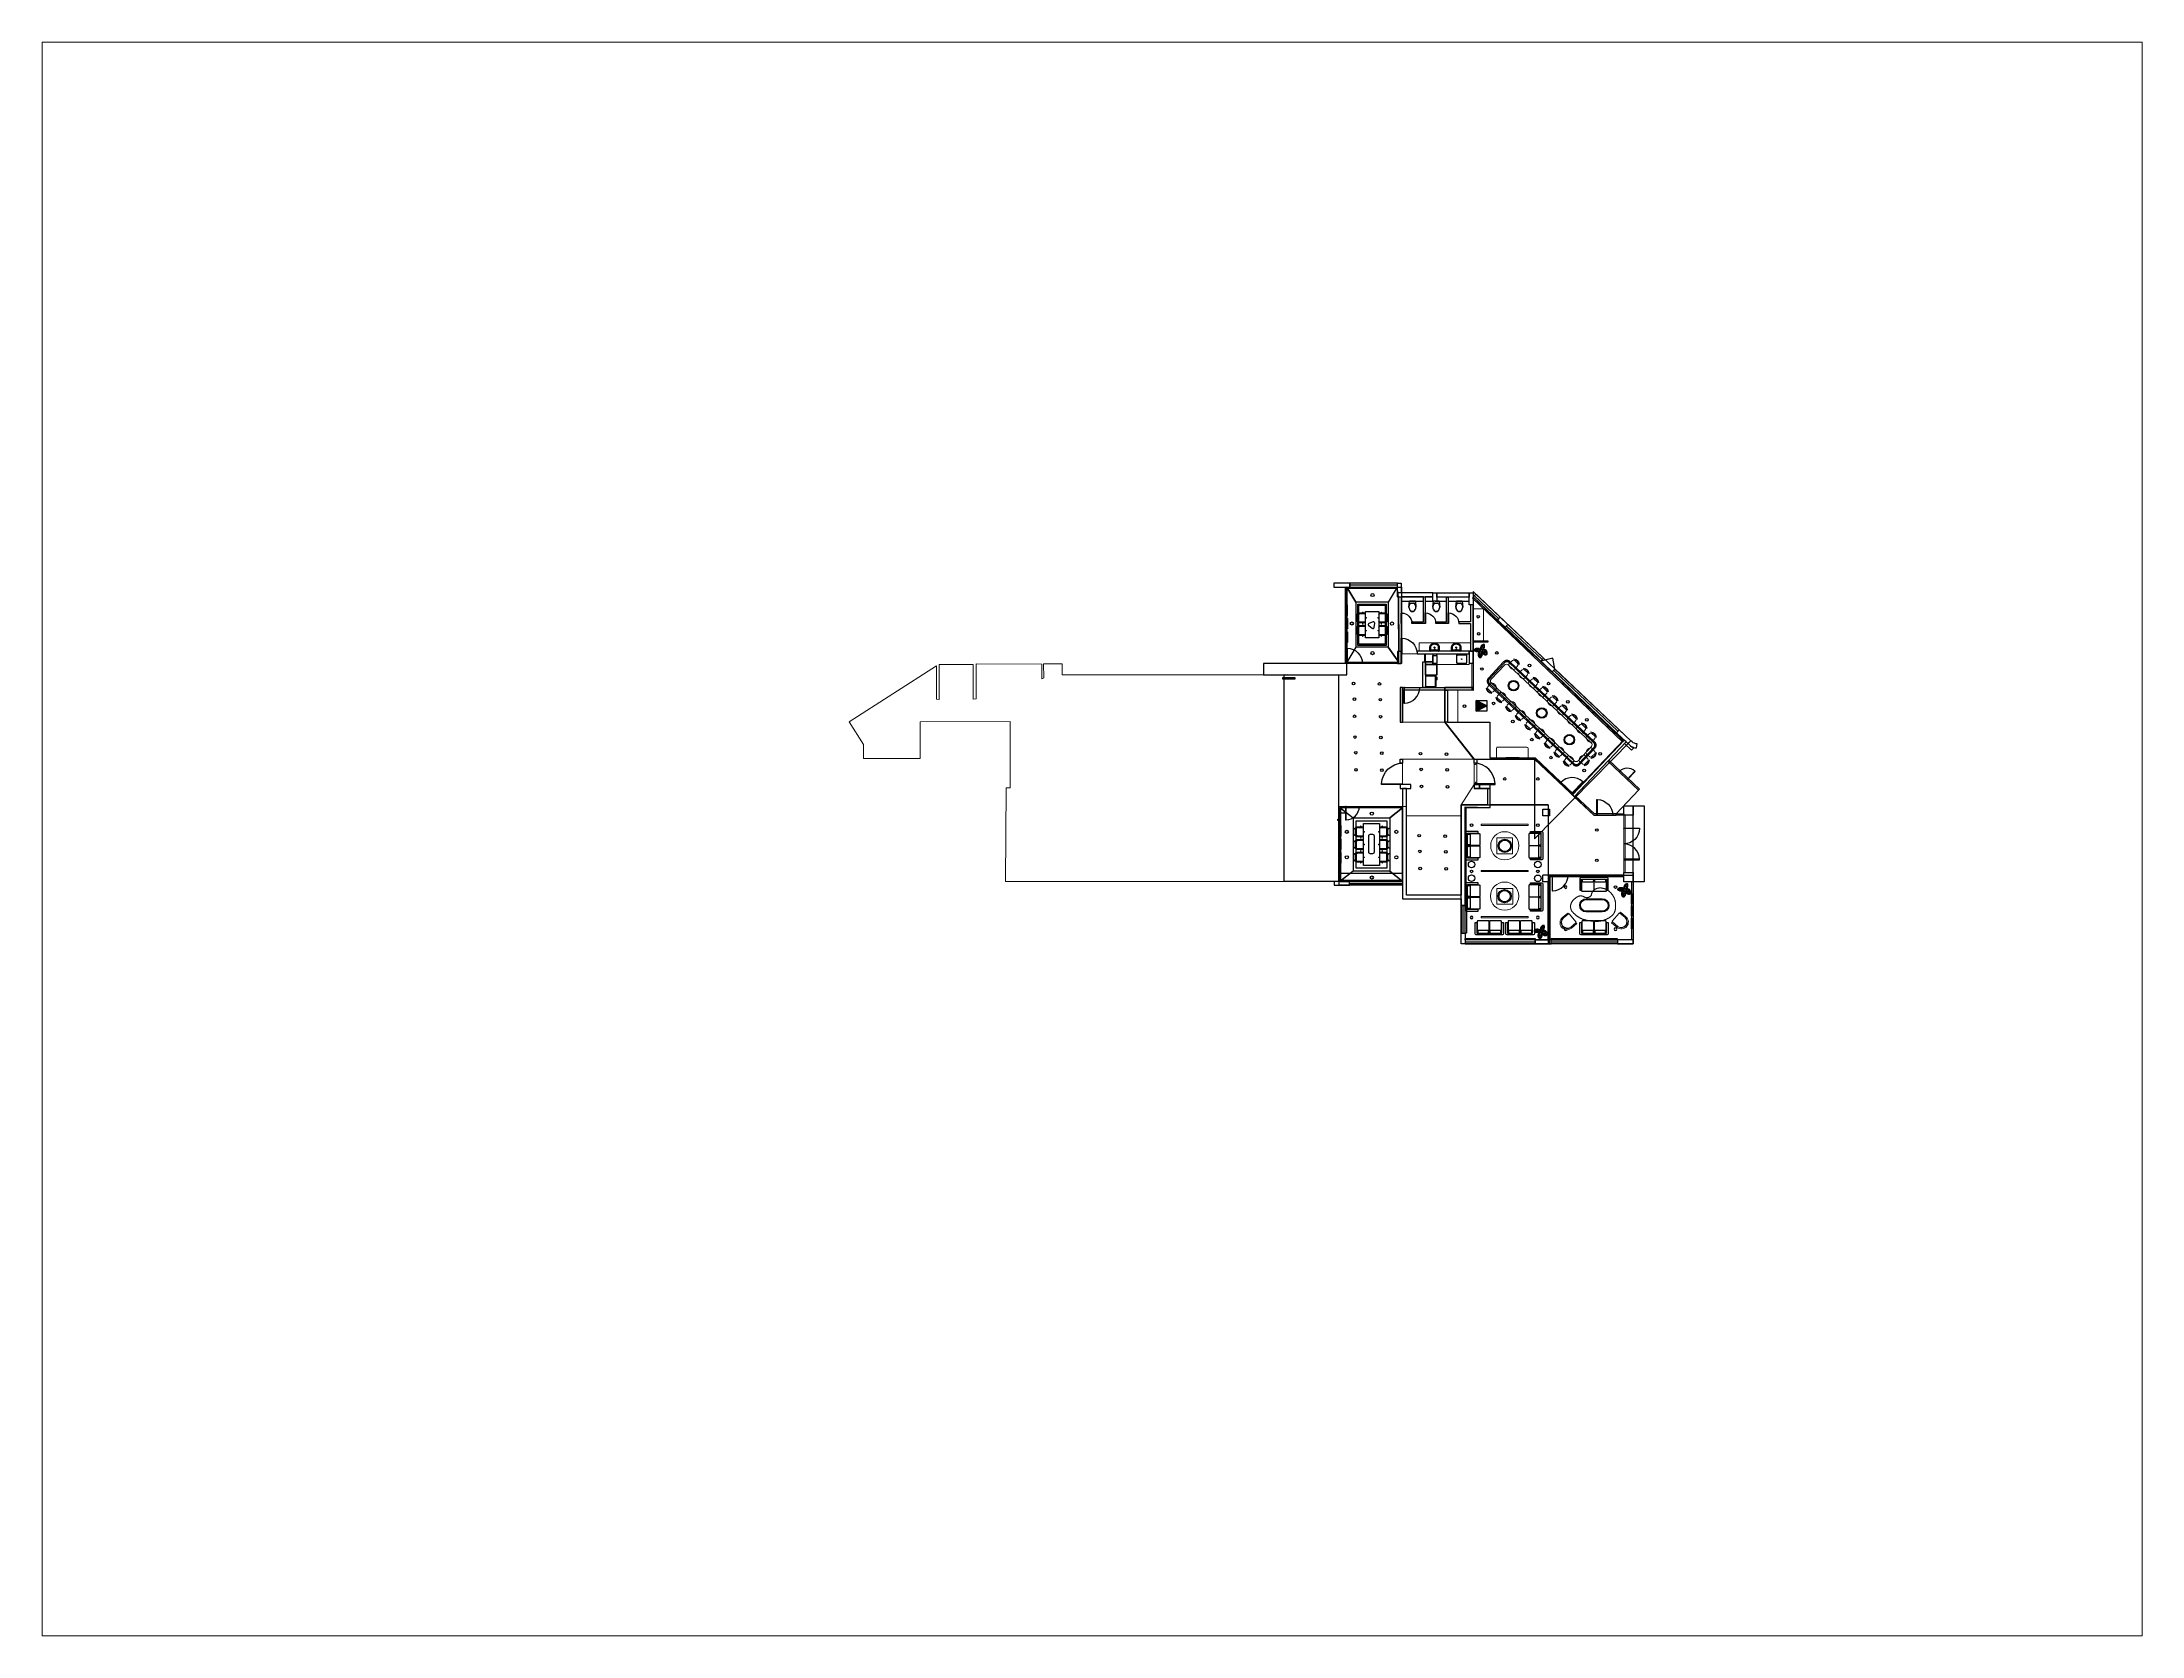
# Paper-space layout 'Layout2' of a CAD drawing. Header units: inches. Extents: x 26 to 231, y 20 to 176.
# The model-space entities are those that its viewports show. They can reach past a viewport. Long polylines and large blocks are cut down to what shows.
import ezdxf

# ---------------------------------------------------------------- set-up
doc = ezdxf.new("R2010")
doc.units = ezdxf.units.IN
doc.linetypes.add('DASHED', pattern=[0.75, 0.5, -0.25])
doc.linetypes.add('HIDDEN2', pattern=[4.7625, 3.175, -1.5875])
for name, color, linetype, lineweight in [('2 SEATER SOFA', 251, 'Continuous', 25), ('ALUMINIUM DOOR', 251, 'Continuous', 25), ('ANTI STATIC FLOORING', 255, 'Continuous', 15), ('BLINDS', 55, 'Continuous', 25), ('BLOCK WALL PARTITION', 251, 'Continuous', 30), ('BOOKSHELF', 251, 'Continuous', 18), ('CARPET FLOORING', 254, 'Continuous', 15), ('CEILING-GYPSUM', 83, 'DASHED', 15), ('CENTER TABLE', 252, 'Continuous', 18), ('CUSTOM CARPENTERY', 253, 'HIDDEN2', 18), ('DECORATIVES', 252, 'Continuous', 18), ('FACADE WALL', 250, 'Continuous', 25), ('GLASS BOARD', 235, 'Continuous', 18), ('GLASS DOOR', 142, 'Continuous', 25), ('GLASS FASCADE PARTITION', 142, 'Continuous', 9), ('GLASS PARTITION', 152, 'Continuous', 18), ('HIGH BACK CHAIR', 252, 'Continuous', 18), ('LIGHT', 40, 'Continuous', 30), ('LIGHT PROFILE', 40, 'Continuous', 30), ('MEETING ROOM TABLE', 251, 'Continuous', 25), ('OVERHEAD STORAGE', 252, 'Continuous', 18), ('RESTROOM', 251, 'Continuous', 25), ('RUG FLOORING', 122, 'Continuous', 18), ('SIDE TABLE', 251, 'Continuous', 25), ('SOLID FLUSH DOOR', 32, 'Continuous', 25), ('STORAGE', 251, 'Continuous', 25), ('VITRIFIED TILE FLOORING', 253, 'Continuous', 15), ('WALL FRAME', 1, 'Continuous', 18), ('WALL PANEL- MEETING ROOM', 55, 'Continuous', 25), ('WALL PANEL- WAITING LOUNGE', 3, 'Continuous', 25), ('WALLPAPER_BREAKOUT', 6, 'Continuous', 25), ('WALLPAPER_DININGROOM', 6, 'Continuous', 25), ('WALLPAPER_MEETINGROOM1', 6, 'Continuous', 25), ('WALLPAPER_MEETINGROOM2', 6, 'Continuous', 25), ('Workstation', 251, 'Continuous', 25)]:
    doc.layers.add(name, color=color, linetype=linetype, lineweight=lineweight)
for name, color, linetype in [('CEILING PROFILE', 7, 'Continuous'), ('Disturbance_Pillar', 251, 'Continuous'), ('GYPSUM FALSE CEILING', 7, 'Continuous'), ('GYPSUM PARTITION', 7, 'Continuous'), ('MARBLE PARTITION', 7, 'Continuous'), ('PLANNER', 7, 'Continuous'), ('START', 250, 'Continuous'), ('START_FS', 250, 'Continuous'), ('WALL PANEL-DINNING ROOM', 3, 'Continuous'), ('Window', 140, 'Continuous')]:
    doc.layers.add(name, color=color, linetype=linetype)
doc.layers.add('GYPSUM PARTITION 1', color=7, linetype='Continuous', lineweight=25, true_color=0xdb0000)
doc.layers.add('Text', color=7, linetype='Continuous', lineweight=0, true_color=0x8e1728)
doc.styles.add('sans', font='sanssb__.ttf', dxfattribs={"height": 3.5})

# ---------------------------------------------------------------- blocks, each defined once
blk = doc.blocks.new('GLASS DOOR')
at = {"layer": 'GLASS DOOR'}
blk.add_lwpolyline([(35.2, 1), (0, 1), (0, 0), (35.2, 0)], close=True, dxfattribs=at)
blk.add_arc((-0.3, 0.2), 35.5, 1.3835, 89.4973, dxfattribs=at)
blk = doc.blocks.new('Door_Flush')
at = {"layer": 'SOLID FLUSH DOOR'}
blk.add_lwpolyline([(35.2, 1), (0, 1), (0, 0), (35.2, 0)], close=True, dxfattribs=at)
blk.add_arc((-0.3, 0.2), 35.5, 1.3835, 89.4973, dxfattribs=at)
blk = doc.blocks.new('Door_Aluminium')
at = {"layer": 'ALUMINIUM DOOR'}
blk.add_lwpolyline([(34.3, 1), (0, 1), (0, 0), (34.3, 0)], close=True, dxfattribs=at)
blk.add_arc((-0.3, 0.2), 34.6, 1.38348, 89.4973, dxfattribs=at)
blk = doc.blocks.new('MEETING ROOM TABLE - 6 SEAT')
at = {"layer": 'MEETING ROOM TABLE'}
blk.add_lwpolyline([(-18, -48), (-18, 48), (18, 48), (18, -48)], close=True, dxfattribs=at)
blk = doc.blocks.new('MEETING ROOM TABLE - 6 SEATER - RECTANGLE')
at = {"layer": 'HIGH BACK CHAIR'}
for p, q in [((-11.3, 8.6), (-12.1, 7.6)), ((-10.1, 6.2), (-12.1, 7.6)), ((-11.3, 8.6), (-9.3, 7.2)), ((-10.8, 6.9), (-9, 5.5)), ((-9, 6.8), (-10.2, 7.7)), ((-10.1, 6.2), (-10, 6.3)), ((-9.4, 7.1), (-9.3, 7.2)), ((-9, 9), (-8.4, 9)), ((-9, 9), (-9, -9)), ((-9, 9), (-9, -9)), ((-8.4, 9), (-5.9, 9)), ((-8.4, 9), (-8.4, -9)), ((-8.4, -9), (-8.4, 9)), ((-5.9, 9), (-5.9, -9)), ((8.1, 9.5), (-4.7, 9.5)), ((8.3, 9), (-3.5, 9)), ((-2.4, 9.5), (-2.4, 9)), ((-1.9, 9), (-1.9, 9.5)), ((1.3, 9.5), (1.3, 9)), ((2, 9.5), (1.8, 9)), ((1.8, 9), (1.8, 9.5)), ((2.6, 11.5), (3.2, 13.3)), ((2.8, 11.9), (2.7, 11.5)), ((3, 9), (3.1, 9.5)), ((4.4, 13), (3.2, 13.3)), ((3.7, 11.5), (3.8, 11.6)), ((4.4, 13), (3.9, 11.5)), ((10, 0), (10, 7.3)), ((11.8, 0.5), (10, 0.5)), ((10, -7.3), (10, 0)), ((10.8, 0.6), (12.1, 0.6)), ((10.8, 0.6), (10.8, 0.5)), ((12.1, -0.6), (12.1, 0.6)), ((-12.1, -7.6), (-10.1, -6.2)), ((-12.1, -7.6), (-11.3, -8.6)), ((-9.3, -7.2), (-11.3, -8.6)), ((-9, -5.5), (-10.8, -6.9)), ((-10.2, -7.7), (-9, -6.8)), ((-10, -6.3), (-10.1, -6.2)), ((-9.3, -7.2), (-9.4, -7.1)), ((-8.4, -9), (-9, -9)), ((-5.9, -9), (-8.4, -9)), ((8.1, -11.5), (-4.7, -11.5)), ((-3.5, -9), (8.3, -9)), ((-2.4, -9), (-2.4, -9.5)), ((-1.9, -9.5), (-1.9, -9)), ((1.3, -9), (1.3, -9.5)), ((1.8, -9), (2, -9.5)), ((1.8, -9.5), (1.8, -9)), ((3.2, -13.3), (2.6, -11.5)), ((2.7, -11.5), (2.8, -11.9)), ((3.1, -9.5), (3, -9)), ((3.2, -13.3), (4.4, -13)), ((3.8, -11.6), (3.7, -11.5)), ((3.9, -11.5), (4.4, -13)), ((10, -0.5), (11.8, -0.5)), ((10.8, -0.5), (10.8, -0.6)), ((12.1, -0.6), (10.8, -0.6))]:
    blk.add_line(p, q, dxfattribs=at)
for points in [[(-4.7, 9.5), (-5.3, 9.5), (-5.4, 9.6), (-5.4, 9.7), (-5.4, 9.8), (-5.4, 9.9), (-5.5, 10), (-5.5, 10), (-5.5, 10.1), (-5.5, 10.2), (-5.5, 10.3), (-5.5, 10.4), (-5.5, 10.5), (-5.5, 10.6), (-5.5, 10.7), (-5.5, 10.8), (-5.5, 10.9), (-5.5, 11), (-5.5, 11.1), (-5.4, 11.2), (-5.4, 11.3), (-5.4, 11.4), (-5.3, 11.4), (-5.3, 11.5), (-4.7, 11.5)], [(-4.7, 11.5), (9.3, 11.5), (9.3, 11.4), (9.3, 11.3), (9.4, 11.2), (9.4, 11.2), (9.4, 11.1), (9.4, 11), (9.5, 10.9), (9.5, 10.8), (9.5, 10.7), (9.5, 10.6), (9.5, 10.5), (9.5, 10.4), (9.5, 10.3), (9.5, 10.2), (9.5, 10.1), (9.4, 10), (9.4, 9.9), (9.4, 9.8), (9.4, 9.7), (9.3, 9.7), (9.3, 9.6), (9.3, 9.5), (8.1, 9.5)], [(-4.7, -11.5), (-5.3, -11.5), (-5.4, -11.4), (-5.4, -11.3), (-5.4, -11.2), (-5.4, -11.2), (-5.5, -11.1), (-5.5, -11), (-5.5, -10.9), (-5.5, -10.8), (-5.5, -10.7), (-5.5, -10.6), (-5.5, -10.5), (-5.5, -10.4), (-5.5, -10.3), (-5.5, -10.2), (-5.5, -10.1), (-5.5, -10), (-5.5, -9.9), (-5.4, -9.8), (-5.4, -9.7), (-5.4, -9.7), (-5.3, -9.6), (-5.3, -9.5), (-4.7, -9.5)], [(-4.7, -9.5), (9.3, -9.5), (9.3, -9.6), (9.3, -9.7), (9.4, -9.8), (9.4, -9.9), (9.4, -10), (9.4, -10), (9.5, -10.1), (9.5, -10.2), (9.5, -10.3), (9.5, -10.4), (9.5, -10.5), (9.5, -10.6), (9.5, -10.7), (9.5, -10.8), (9.5, -10.9), (9.4, -11), (9.4, -11.1), (9.4, -11.2), (9.4, -11.3), (9.3, -11.4), (9.3, -11.4), (9.3, -11.5), (8.1, -11.5)]]:
    blk.add_lwpolyline(points, dxfattribs=at)
for centre, radius, start, end in [((-3.5, 5.5), 3.5, 90, 134.2304), ((8.3, 7.3), 1.75, 0, 90), ((-3.5, -5.5), 3.5, 225.7696, 270), ((8.3, -7.3), 1.75, 270, 0)]:
    blk.add_arc(centre, radius, start, end, dxfattribs=at)
for centre, major_axis, start_param, end_param in [((-10.5, 7.3), (0.292, 0.402), 0, 3.141593), ((3.3, 11.7), (-0.473, 0.154), 3.141593, 6.283185), ((11.8, 0), (0, 0.497), 5.773119, 6.283185), ((-10.5, -7.3), (-0.292, 0.402), 0, 3.141593), ((3.3, -11.7), (0.473, 0.154), 3.141593, 6.283185), ((11.8, 0), (0, 0.497), 3.141593, 3.65168)]:
    blk.add_ellipse(centre, major_axis=major_axis, ratio=0.96783, start_param=start_param, end_param=end_param, dxfattribs=at)
at = {"layer": 'HIGH BACK CHAIR', "start_tangent": (-0.206196, -0.978511), "end_tangent": (0.206223, -0.978505)}
for points in [[(-4.7, 11.5), (-4.8, 10.5), (-4.7, 9.5)], [(-4.7, -9.5), (-4.8, -10.5), (-4.7, -11.5)]]:
    blk.add_spline(points, degree=3, dxfattribs=at)
blk = doc.blocks.new('MEETING ROOM TABLE - 6 SEATER')
at = {"layer": 'MEETING ROOM TABLE'}
blk.add_lwpolyline([(15.2, 29.9), (14.8, -30.1), (-15.2, -29.9), (-14.8, 30.1)], close=True, dxfattribs=at)
blk = doc.blocks.new('2 SEATER SOFA')
at = {"layer": '2 SEATER SOFA'}
for p, q in [((-16, 29.7), (-16, -29.7)), ((11.8, 32.5), (-13.2, 32.5)), ((-12, -28.5), (-12, 28.5)), ((-12, 28.5), (11.8, 28.5)), ((10.6, 28.5), (10.6, 27.5)), ((10.6, 0.5), (10.6, -0.5)), ((12.6, 29.3), (12.6, 31.7)), ((-13.2, -32.5), (11.8, -32.5)), ((11.8, -28.5), (-12, -28.5)), ((10.6, -27.5), (10.6, -28.5)), ((12.6, -31.7), (12.6, -29.3))]:
    blk.add_line(p, q, dxfattribs=at)
for points in [[(-5.6, 24.5), (-5.6, 3.5, -0.414214), (-7.6, 1.5), (-10, 1.5, -0.414214), (-12, 3.5), (-12, 24.5, -0.414214), (-10, 26.5), (-7.6, 26.5, -0.414214)], [(-5.6, -3.5), (-5.6, -24.5, -0.414214), (-7.6, -26.5), (-10, -26.5, -0.414214), (-12, -24.5), (-12, -3.5, -0.414214), (-10, -1.5), (-7.6, -1.5, -0.414214)]]:
    blk.add_lwpolyline(points, format="xyb", close=True, dxfattribs=at)
for points in [[(-11, 26.2), (-11, 26.5, -0.414214), (-10, 27.5), (15, 27.5, -0.414214), (16, 26.5), (16, 1.5, -0.414214), (15, 0.5), (-10, 0.5, -0.414214), (-11, 1.5), (-11, 1.8)], [(-11, -1.8), (-11, -1.5, -0.414214), (-10, -0.5), (15, -0.5, -0.414214), (16, -1.5), (16, -26.5, -0.414214), (15, -27.5), (-10, -27.5, -0.414214), (-11, -26.5), (-11, -26.2)]]:
    blk.add_lwpolyline(points, format="xyb", dxfattribs=at)
for centre, radius, start, end in [((-13.2, 29.7), 2.8, 90, 180), ((11.8, 31.7), 0.8, 0, 90), ((11.8, 29.3), 0.8, 270, 0), ((-13.2, -29.7), 2.8, 180, 270), ((11.8, -29.3), 0.8, 0, 90), ((11.8, -31.7), 0.8, 270, 0)]:
    blk.add_arc(centre, radius, start, end, dxfattribs=at)
blk = doc.blocks.new('CENTRE TABLE RECTANGLE')
at = {"layer": 'CENTER TABLE'}
blk.add_lwpolyline([(-2799.4, 638.5), (-2835.4, 638.5), (-2835.4, 674.5), (-2799.4, 674.5)], close=True, dxfattribs=at)
blk = doc.blocks.new('cxz')
at = {"layer": 'SOLID FLUSH DOOR'}
blk.add_lwpolyline([(-2833.3, 561.4), (-2804.3, 561.4), (-2804.3, 563.5), (-2833.3, 563.5)], close=True, dxfattribs=at)
blk = doc.blocks.new('LoungeChair')
at = {"layer": 'HIGH BACK CHAIR', "linetype": 'ByBlock'}
for p, q in [((15.2, 15.8), (-0.6, 15.8)), ((-0.6, 13.3), (15.2, 13.3)), ((15.2, 13.3), (15.2, 15.8)), ((15.2, 13.3), (16.4, 12.1)), ((16.4, 12.1), (16.4, -12.1)), ((15.2, -13.3), (-0.6, -13.3)), ((-0.6, -15.8), (15.2, -15.8)), ((16.4, -12.1), (15.2, -13.3)), ((15.2, -15.8), (15.2, -13.3))]:
    blk.add_line(p, q, dxfattribs=at)
for centre, radius in [((-0.6, 0), 15.8), ((-0.6, 0), 13.3), ((0.6, 0), 13.3)]:
    blk.add_arc(centre, radius, 90, 270, dxfattribs=at)
blk = doc.blocks.new('SIDE TABLE')
at = {"layer": 'SIDE TABLE'}
blk.add_circle((0, 0), 7.5, dxfattribs=at)
blk = doc.blocks.new('REWSAQ')
at = {"layer": 'STORAGE'}
blk.add_lwpolyline([(5337.4, 407.3), (5337.4, 383.3), (5311.2, 383.3), (5311.2, 407.3)], close=True, dxfattribs=at)
blk.add_lwpolyline([(5336.3, 407.3), (5336.3, 383.3)], dxfattribs=at)
blk = doc.blocks.new('Fridge')
at = {"layer": 'DECORATIVES'}
for points in [[(-16.4, -15.3), (14.2, -15.3), (14.2, 15.3), (-16.4, 15.3)], [(14.2, 15.3), (11.2, 15.3), (11.2, -15.3), (14.2, -15.3)], [(14.2, 11.5), (16.4, 11.5), (16.4, 4.4), (14.2, 4.4)]]:
    blk.add_lwpolyline(points, close=True, dxfattribs=at)
blk = doc.blocks.new('SINK')
at = {"layer": 'DECORATIVES'}
for points in [[(-2857.4, 82.2), (-2839.4, 82.2, -0.414214), (-2836.4, 79.2), (-2836.4, 64.2, -0.414214), (-2839.4, 61.2), (-2857.4, 61.2, -0.414214), (-2860.4, 64.2), (-2860.4, 79.2, -0.414214)], [(-2857.4, 81.1), (-2839.4, 81.1, -0.414214), (-2837.5, 79.2), (-2837.5, 64.2, -0.414214), (-2839.4, 62.3), (-2857.4, 62.3, -0.414214), (-2859.3, 64.2), (-2859.3, 79.2, -0.414214)]]:
    blk.add_lwpolyline(points, format="xyb", close=True, dxfattribs=at)
at = {"layer": 'Workstation'}
blk.add_circle((-2848.4, 71.7), 0.609, dxfattribs=at)
blk = doc.blocks.new('PLANTER  - BIG')
at = {"layer": 'DECORATIVES'}
for p, q in [((-14.8, 2.3), (-14.9, 1.9)), ((-14.9, 1.9), (-14.8, 1.5)), ((-14.7, 2.7), (-14.8, 2.3)), ((-14.8, 1.5), (-14.6, 1.1)), ((-14.5, 3.1), (-14.7, 2.7)), ((-14.6, 1.1), (-14.4, 0.8)), ((-14.3, 3.5), (-14.5, 3.1)), ((-14.4, 0.8), (-14.1, 0.5)), ((-13.9, 3.9), (-14.3, 3.5)), ((-10.5, 3), (-14.1, 2.1)), ((-14.1, 0.5), (-13.7, 0.2)), ((-13.6, 4.3), (-13.9, 3.9)), ((-13.7, 0.2), (-13.3, 0)), ((-13.1, 4.7), (-13.6, 4.3)), ((-11.5, 3), (-13.2, 3.7)), ((-12.7, 5.1), (-13.1, 4.7)), ((-11.6, 2.6), (-13.1, 1)), ((-12.3, 5.4), (-12.7, 5.1)), ((-11.8, 5.7), (-12.3, 5.4)), ((-11.7, 5.7), (-11.8, 5.7)), ((-11.5, 5.6), (-11.7, 5.7)), ((-11.4, 5.4), (-11.5, 5.6)), ((-11.2, 5.2), (-11.4, 5.4)), ((-10.8, 6.2), (-11.3, 6)), ((-11.3, 6), (-11.1, 5.8)), ((-11.3, 0.1), (-11.2, 0.3)), ((-11.3, 0), (-11.3, 0.1)), ((-11.1, 5.1), (-11.2, 5.2)), ((-11.2, 0.3), (-11.1, 0.4)), ((-11.1, 5.8), (-10.9, 5.6)), ((-11, 5), (-11.1, 5.1)), ((-11.1, 0.4), (-11, 0.5)), ((-10.9, 4.9), (-11, 5)), ((-11, 0.5), (-10.9, 0.6)), ((-10.9, 0), (-11, -0.1)), ((-10.9, 5.6), (-10.8, 5.4)), ((-10.8, 4.8), (-10.9, 4.9)), ((-10.9, 0.7), (-10.8, 0.8)), ((-10.9, 0.6), (-10.9, 0.7)), ((-10.8, 0.3), (-10.9, 0.1)), ((-10.9, 0.1), (-10.9, 0)), ((-10.3, 6.4), (-10.8, 6.2)), ((-10.8, 5.4), (-10.7, 5.3)), ((-10.7, 4.6), (-10.8, 4.8)), ((-10.8, 0.8), (-10.8, 0.9)), ((-10.8, 0.9), (-10.7, 0.9)), ((-10.7, 0.5), (-10.8, 0.4)), ((-10.8, 0.4), (-10.8, 0.3)), ((-10.7, 5.3), (-10.6, 5.1)), ((-10.6, 4.5), (-10.7, 4.6)), ((-10.7, 0.9), (-10.7, 1)), ((-10.7, 1), (-10.7, 1)), ((-10.7, 1), (-10.6, 1)), ((-10.6, 0.7), (-10.7, 0.6)), ((-10.7, 0.6), (-10.7, 0.5)), ((-10.6, 5.1), (-10.5, 5)), ((-10.5, 4.4), (-10.6, 4.5)), ((-10.6, 1), (-10.6, 1)), ((-10.6, 1), (-10.6, 1)), ((-10.6, 1), (-10.6, 1)), ((-10.6, 1), (-10.6, 1)), ((-10.6, 1), (-10.6, 1)), ((-10.6, 1), (-10.6, 1)), ((-10.6, 1), (-10.6, 1)), ((-10.6, 1), (-10.6, 0.9)), ((-10.6, 0.9), (-10.6, 0.9)), ((-10.6, 0.9), (-10.6, 0.8)), ((-10.6, 0.8), (-10.6, 0.7)), ((-10.5, 5), (-10.4, 4.9)), ((-10.4, 4.3), (-10.5, 4.4)), ((-6, 3.7), (-10.5, 3)), ((-10.4, 4.9), (-10.3, 4.7)), ((-10.3, 4.2), (-10.4, 4.3)), ((-9.8, 6.5), (-10.3, 6.4)), ((-10.3, 4.7), (-10.3, 4.6)), ((-10.3, 4.6), (-10.2, 4.5)), ((-10.3, 4.1), (-10.3, 4.2)), ((-10.2, 4), (-10.3, 4.1)), ((-10.2, 4.5), (-10.1, 4.3)), ((-10.1, 4), (-10.2, 4)), ((-10.1, 4.3), (-10.1, 4.2)), ((-10.1, 4.2), (-10, 4.1)), ((-10.1, 3.9), (-10.1, 4)), ((-10, 3.9), (-10.1, 3.9)), ((-10.1, 3.9), (-10.1, 3.9)), ((-10, 4.1), (-10, 4.1)), ((-10, 4.1), (-10, 4)), ((-10, 4), (-9.9, 3.9)), ((-10, 3.8), (-10, 3.9)), ((-9.9, 3.8), (-10, 3.8)), ((-10, 3.8), (-10, 3.8)), ((-10, 3.8), (-10, 3.8)), ((-9.9, 3.9), (-9.9, 3.9)), ((-9.9, 3.9), (-9.9, 3.9)), ((-9.9, 3.9), (-9.9, 3.9)), ((-9.9, 3.9), (-9.9, 3.8)), ((-9.9, 3.8), (-9.9, 3.8)), ((-9, 1.3), (-9.9, -0.8)), ((-9.3, 6.6), (-9.8, 6.5)), ((-9.2, 6.6), (-9.3, 6.6)), ((-9.1, 6.5), (-9.2, 6.6)), ((-9, 6.3), (-9.1, 6.5)), ((-8.8, 6.1), (-9, 6.3)), ((-7.8, 3.4), (-9, 1.3)), ((-8.7, 5.9), (-8.8, 6.1)), ((-8.1, 6.8), (-8.7, 6.7)), ((-8.7, 6.7), (-8.6, 6.7)), ((-8.6, 5.8), (-8.7, 5.9)), ((-8.6, 6.7), (-8.5, 6.4)), ((-8.5, 5.6), (-8.6, 5.8)), ((-8.5, 6.4), (-8.4, 6.2)), ((-8.5, 5.5), (-8.5, 5.6)), ((-8.4, 5.3), (-8.5, 5.5)), ((-8.4, 6.2), (-8.3, 6)), ((-8.3, 5.2), (-8.4, 5.3)), ((-8.3, 6), (-8.2, 5.8)), ((-8.3, 5.1), (-8.3, 5.2)), ((-8.2, 4.9), (-8.3, 5.1)), ((-8.2, 5.8), (-8.1, 5.7)), ((-8.1, 4.8), (-8.2, 4.9)), ((-7.5, 6.8), (-8.1, 6.8)), ((-8.1, 5.7), (-8.1, 5.5)), ((-8.1, 5.5), (-8, 5.3)), ((-8.1, 4.7), (-8.1, 4.8)), ((-8, 4.6), (-8.1, 4.7)), ((-8, 5.3), (-8, 5.2)), ((-8, 5.2), (-7.9, 5)), ((-8, 4.5), (-8, 4.6)), ((-7.9, 4.4), (-8, 4.5)), ((-7.9, 5), (-7.9, 4.9)), ((-7.9, 4.9), (-7.8, 4.8)), ((-7.9, 4.3), (-7.9, 4.4)), ((-7.9, 4.4), (-7.9, 4.4)), ((-7.8, 4.3), (-7.9, 4.3)), ((-7.8, 4.8), (-7.8, 4.7)), ((-7.8, 4.7), (-7.8, 4.6)), ((-7.8, 4.6), (-7.8, 4.5)), ((-7.8, 4.5), (-7.8, 4.4)), ((-7.8, 4.4), (-7.7, 4.4)), ((-7.7, 4.3), (-7.8, 4.3)), ((-7.8, 4.3), (-7.8, 4.2)), ((-7.8, 4.2), (-7.8, 4.3)), ((-7.8, 4.3), (-7.8, 4.3)), ((-7.8, 4.3), (-7.8, 4.3)), ((-7.8, 4.2), (-7.8, 4.2)), ((-7.7, 4.4), (-7.7, 4.3)), ((-7.7, 4.3), (-7.7, 4.3)), ((-7.7, 4.3), (-7.7, 4.3)), ((-6.9, 6.8), (-7.5, 6.8)), ((-7.5, -0.2), (-7.4, 0)), ((-7.4, 0), (-7.3, 0.2)), ((-7.3, 0.2), (-7.2, 0.4)), ((-7.2, 0.4), (-7.1, 0.6)), ((-7.1, 0.6), (-7, 0.7)), ((-7, 0.7), (-6.9, 0.9)), ((-6.4, 6.8), (-6.9, 6.8)), ((-6.9, 1), (-6.8, 1.1)), ((-6.9, 0.9), (-6.9, 1)), ((-6.8, 0.3), (-6.9, 0.2)), ((-6.9, 0.2), (-6.9, 0)), ((-6.9, 0), (-6.9, -0.1)), ((-6.8, 1.1), (-6.7, 1.3)), ((-6.7, 0.5), (-6.8, 0.4)), ((-6.8, 0.4), (-6.8, 0.3)), ((-5.2, 3.7), (-6.7, 5.3)), ((-6.7, 1.3), (-6.6, 1.4)), ((-6.6, 0.8), (-6.7, 0.6)), ((-6.7, 0.6), (-6.7, 0.5)), ((-6.6, 1.4), (-6.6, 1.5)), ((-6.6, 1.5), (-6.5, 1.5)), ((-6.5, 1), (-6.6, 0.9)), ((-6.6, 0.9), (-6.6, 0.8)), ((-6.5, 1.6), (-6.4, 1.7)), ((-6.5, 1.5), (-6.5, 1.6)), ((-6.4, 1.2), (-6.5, 1.1)), ((-6.5, 1.1), (-6.5, 1)), ((-6.3, 6.7), (-6.4, 6.8)), ((-6.4, 1.7), (-6.4, 1.7)), ((-6.4, 1.7), (-6.3, 1.7)), ((-6.3, 1.4), (-6.4, 1.3)), ((-6.4, 1.3), (-6.4, 1.2)), ((-6.2, 6.6), (-6.3, 6.7)), ((-6.3, 1.7), (-6.3, 1.8)), ((-6.3, 1.8), (-6.3, 1.8)), ((-6.3, 1.8), (-6.3, 1.8)), ((-6.3, 1.8), (-6.3, 1.8)), ((-6.3, 1.8), (-6.3, 1.8)), ((-6.3, 1.8), (-6.3, 1.7)), ((-6.3, 1.7), (-6.3, 1.7)), ((-6.3, 1.7), (-6.3, 1.7)), ((-6.3, 1.7), (-6.3, 1.6)), ((-6.3, 1.6), (-6.3, 1.6)), ((-6.3, 1.6), (-6.3, 1.5)), ((-6.3, 1.5), (-6.3, 1.4)), ((-6.1, 6.5), (-6.2, 6.6)), ((-6, 6.4), (-6.1, 6.5)), ((-5.9, 6.3), (-6, 6.4)), ((-1, 3.4), (-6, 3.7)), ((-5.8, 6.2), (-5.9, 6.3)), ((-5.7, 6.1), (-5.8, 6.2)), ((-5.6, 6), (-5.7, 6.1)), ((-5.1, 6.6), (-5.6, 6.7)), ((-5.6, 6.7), (-5.6, 6.7)), ((-5.6, 6.7), (-5.3, 6.4)), ((-5.5, 5.9), (-5.6, 6)), ((-5.4, 5.8), (-5.5, 5.9)), ((-5.3, 5.7), (-5.4, 5.8)), ((-5.3, 6.4), (-5.1, 6.2)), ((-5.2, 5.6), (-5.3, 5.7)), ((-5.1, 5.5), (-5.2, 5.6)), ((-4.5, 6.5), (-5.1, 6.6)), ((-5.1, 6.2), (-5, 6)), ((-5, 5.4), (-5.1, 5.5)), ((-5, 6), (-4.8, 5.8)), ((-4.9, 5.3), (-5, 5.4)), ((-4.8, 5.2), (-4.9, 5.3)), ((-4.8, 5.8), (-4.7, 5.7)), ((-4.7, 5.1), (-4.8, 5.2)), ((-4.8, -0.2), (-4.7, 0.1)), ((-4.7, 5.7), (-4.6, 5.5)), ((-4.7, 5), (-4.7, 5.1)), ((-4.6, 4.9), (-4.7, 5)), ((-4.7, 0.1), (-4.6, 0.4)), ((-4.6, 5.5), (-4.5, 5.4)), ((-4.5, 4.8), (-4.6, 4.9)), ((-4.6, 0.4), (-4.5, 0.6)), ((-4, 6.3), (-4.5, 6.5)), ((-4.5, 5.4), (-4.4, 5.3)), ((-4.4, 4.7), (-4.5, 4.8)), ((-4.5, 0.6), (-4.4, 0.8)), ((-4.4, 5.3), (-4.3, 5.1)), ((-4.3, 4.6), (-4.4, 4.7)), ((-4.4, 0.8), (-4.3, 1)), ((-4.3, 5.1), (-4.2, 5)), ((-4.2, 4.5), (-4.3, 4.6)), ((-4.3, 1), (-4.2, 1.1)), ((-4.2, 5), (-4.2, 4.9)), ((-4.2, 4.9), (-4.1, 4.7)), ((-4.2, 4.4), (-4.2, 4.5)), ((-4.1, 4.4), (-4.2, 4.4)), ((-4.2, 1.1), (-4.1, 1.3)), ((-4.1, 0.1), (-4.2, -0.2)), ((-4.1, 4.7), (-4.1, 4.6)), ((-4.1, 4.6), (-4, 4.5)), ((-4.1, 4.3), (-4.1, 4.4)), ((-4, 4.3), (-4.1, 4.3)), ((-4.1, 1.3), (-4, 1.4)), ((-4, 0.5), (-4.1, 0.3)), ((-4.1, 0.3), (-4.1, 0.1)), ((-3.4, 6.1), (-4, 6.3)), ((-4, 4.5), (-4, 4.5)), ((-4, 4.5), (-3.9, 4.4)), ((-4, 4.2), (-4, 4.3)), ((-4, 4.3), (-4, 4.3)), ((-3.9, 4.2), (-4, 4.2)), ((-4, 1.6), (-3.9, 1.7)), ((-4, 1.4), (-4, 1.6)), ((-3.9, 0.8), (-4, 0.7)), ((-4, 0.7), (-4, 0.5)), ((-3.9, 4.4), (-3.9, 4.4)), ((-3.9, 4.4), (-3.9, 4.3)), ((-3.9, 4.3), (-3.9, 4.3)), ((-3.9, 4.3), (-3.9, 4.3)), ((-3.9, 4.3), (-3.9, 4.2)), ((-3.9, 4.2), (-3.9, 4.2)), ((-3.9, 4.2), (-3.9, 4.2)), ((-3.9, 4.2), (-3.9, 4.2)), ((-3.9, 1.7), (-3.8, 1.8)), ((-3.8, 1), (-3.9, 0.8)), ((-3.8, 1.8), (-3.7, 1.9)), ((-3.7, 1.3), (-3.8, 1.1)), ((-3.8, 1.1), (-3.8, 1)), ((-3.7, 2), (-3.6, 2.1)), ((-3.7, 1.9), (-3.7, 2)), ((-3.6, 1.6), (-3.7, 1.4)), ((-3.7, 1.4), (-3.7, 1.3)), ((-3.6, 2.1), (-3.5, 2.2)), ((-3.5, 1.8), (-3.6, 1.7)), ((-3.6, 1.7), (-3.6, 1.6)), ((-3.6, -0.3), (-3.2, 0)), ((-3.5, 2.2), (-3.5, 2.3)), ((-3.5, 2.3), (-3.4, 2.3)), ((-3.5, 2.2), (-3.5, 2.2)), ((-3.4, 2), (-3.5, 1.9)), ((-3.5, 1.9), (-3.5, 1.8)), ((-2.9, 5.8), (-3.4, 6.1)), ((-3.4, 2.3), (-3.4, 2.3)), ((-3.4, 2.3), (-3.4, 2.3)), ((-3.4, 2.3), (-3.4, 2.3)), ((-3.4, 2.3), (-3.4, 2.3)), ((-3.4, 2.3), (-3.4, 2.3)), ((-3.4, 2.3), (-3.3, 2.3)), ((-3.3, 2.2), (-3.4, 2.2)), ((-3.4, 2.2), (-3.4, 2.1)), ((-3.4, 2.1), (-3.4, 2.1)), ((-3.4, 2.1), (-3.4, 2)), ((-3.3, 2.3), (-3.3, 2.3)), ((-3.3, 2.3), (-3.3, 2.2)), ((-3.2, 0), (-2.8, 0.3)), ((-2.4, 5.5), (-2.9, 5.8)), ((-2.8, 0.3), (-2.5, 0.7)), ((-2.2, 0.4), (-2.7, 0)), ((-2.5, 0.7), (-2.2, 1)), ((-1.9, 5.2), (-2.4, 5.5)), ((-2.2, 1), (-1.9, 1.3)), ((-1.8, 0.7), (-2.2, 0.4)), ((-1.5, 4.9), (-1.9, 5.2)), ((-1.9, 1.3), (-1.6, 1.6)), ((-1.4, 0.9), (-1.8, 0.7)), ((-0.4, 0.7), (-1.8, -5)), ((-1.6, 1.6), (-1.4, 1.9)), ((-1.2, 4.5), (-1.5, 4.9)), ((-1.4, 1.9), (-1.1, 2.2)), ((-1, 1.1), (-1.4, 0.9)), ((-0.9, 4.2), (-1.2, 4.5)), ((-1.1, 2.2), (-0.9, 2.5)), ((-0.6, 1.2), (-1, 1.1)), ((-0.7, 3.9), (-0.9, 4.2)), ((-0.9, 2.5), (-0.8, 2.7)), ((-0.8, 2.7), (-0.7, 2.9)), ((-0.6, 3.7), (-0.7, 3.9)), ((-0.7, 2.9), (-0.6, 3.2)), ((-0.6, 3.4), (-0.6, 3.7)), ((-0.6, 3.2), (-0.6, 3.4)), ((-0.3, 1.2), (-0.6, 1.2)), ((-0.5, 6.9), (-0.4, 7.5)), ((-0.5, 6.3), (-0.5, 6.9)), ((-0.4, 5.7), (-0.5, 6.3)), ((-0.4, 8.1), (-0.3, 8.6)), ((-0.4, 7.5), (-0.4, 8.1)), ((-0.3, 5.1), (-0.4, 5.7)), ((-0.3, 8.6), (-0.3, 8.5)), ((-0.3, 8.5), (-0.1, 8.2)), ((-0.2, 4.6), (-0.3, 5.1)), ((-0.1, 1.1), (-0.3, 1.2)), ((0, 4.1), (-0.2, 4.6)), ((-0.1, 9.4), (0.1, 9.9)), ((0, 9.3), (-0.1, 9.4)), ((-0.1, 8.2), (0, 7.9)), ((0.2, 1), (-0.1, 1.1)), ((0, 9.2), (0, 9.3)), ((0.1, 9), (0, 9.2)), ((0, 7.9), (0.2, 7.7)), ((0.1, 3.7), (0, 4.1)), ((0.1, 9.9), (0.3, 10.4)), ((0.1, 8.9), (0.1, 9)), ((0.2, 8.7), (0.1, 8.9)), ((0.3, 3.3), (0.1, 3.7)), ((0.3, 8.6), (0.2, 8.7)), ((0.2, 7.7), (0.3, 7.5)), ((0.4, 0.8), (0.2, 1)), ((0.3, 10.4), (0.6, 11)), ((0.3, 8.4), (0.3, 8.6)), ((0.4, 8.3), (0.3, 8.4)), ((0.3, 7.5), (0.4, 7.4)), ((0.5, 3), (0.3, 3.3)), ((0.5, 8.1), (0.4, 8.3)), ((0.4, 7.4), (0.5, 7.2)), ((0.7, 0.5), (0.4, 0.8)), ((0.5, 8), (0.5, 8.1)), ((0.6, 7.9), (0.5, 8)), ((0.5, 7.2), (0.6, 7.1)), ((0.7, 2.8), (0.5, 3)), ((0.6, 11), (0.8, 11.4)), ((0.6, 7.8), (0.6, 7.9)), ((0.7, 7.6), (0.6, 7.8)), ((0.6, 7.1), (0.7, 6.9)), ((0.7, 7.5), (0.7, 7.6)), ((0.8, 7.4), (0.7, 7.5)), ((0.7, 6.9), (0.7, 6.8)), ((0.7, 6.8), (0.8, 6.7)), ((1, 2.7), (0.7, 2.8)), ((0.9, 0.2), (0.7, 0.5)), ((0.8, 11.4), (0.9, 11.4)), ((0.8, 7.3), (0.8, 7.4)), ((0.9, 7.2), (0.8, 7.3)), ((0.8, 6.7), (0.9, 6.6)), ((0.9, 11.4), (1, 11.2)), ((1, 7.1), (0.9, 7.2)), ((0.9, 6.6), (1, 6.5)), ((1.2, -0.1), (0.9, 0.2)), ((1, 11.2), (1.2, 11)), ((1, 7), (1, 7.1)), ((1.1, 6.8), (1, 7)), ((1, 6.5), (1.1, 6.4)), ((1.2, 2.6), (1, 2.7)), ((1.1, 12), (1.4, 12.4)), ((1.1, 11.9), (1.1, 12)), ((1.2, 11.8), (1.1, 11.9)), ((1.1, 3.1), (2.7, 7.9)), ((1.2, 6.7), (1.1, 6.8)), ((1.1, 6.4), (1.2, 6.3)), ((1.4, 11.5), (1.2, 11.8)), ((1.2, 11), (1.4, 10.8)), ((1.2, 6.6), (1.2, 6.7)), ((1.3, 6.5), (1.2, 6.6)), ((1.2, 6.3), (1.2, 6.2)), ((1.2, 6.2), (1.3, 6.2)), ((1.4, 2.6), (1.2, 2.6)), ((1.3, 6.4), (1.3, 6.5)), ((1.4, 6.3), (1.3, 6.4)), ((1.3, 6.2), (1.3, 6.1)), ((1.3, 6.1), (1.3, 6.1)), ((1.3, 6.1), (1.4, 6.1)), ((1.4, 12.4), (1.8, 12.8)), ((1.5, 11.4), (1.4, 11.5)), ((1.4, 10.8), (1.5, 10.7)), ((2.4, 7.1), (1.4, 9.1)), ((1.4, 6.2), (1.4, 6.3)), ((1.4, 6.3), (1.4, 6.3)), ((1.4, 6.1), (1.4, 6.2)), ((1.4, 6.2), (1.4, 6.2)), ((1.4, 6.2), (1.4, 6.2)), ((1.4, 6.1), (1.4, 6.1)), ((1.4, 6.1), (1.4, 6.1)), ((1.4, 6.1), (1.4, 6.1)), ((1.4, 6.1), (1.4, 6.1)), ((1.4, 6.1), (1.4, 6.1)), ((1.7, 2.6), (1.4, 2.6)), ((1.6, 11.2), (1.5, 11.4)), ((1.5, 10.7), (1.6, 10.6)), ((1.7, 11), (1.6, 11.2)), ((1.6, 10.6), (1.7, 10.4)), ((1.8, 10.9), (1.7, 11)), ((1.7, 10.4), (1.9, 10.3)), ((2, 2.7), (1.7, 2.6)), ((1.8, 12.8), (2.1, 13.2)), ((1.9, 10.8), (1.8, 10.9)), ((2, 10.7), (1.9, 10.8)), ((1.9, 10.3), (2, 10.2)), ((2.1, 10.6), (2, 10.7)), ((2, 10.2), (2.1, 10.1)), ((2.3, 2.8), (2, 2.7)), ((2.1, 13.2), (2.5, 13.6)), ((2.2, 10.4), (2.1, 10.6)), ((2.1, 10.1), (2.2, 10)), ((2.3, 10.3), (2.2, 10.4)), ((2.2, 10), (2.3, 10)), ((2.4, 10.2), (2.3, 10.3)), ((2.3, 10), (2.4, 9.9)), ((2.6, 2.9), (2.3, 2.8)), ((2.5, 10.1), (2.4, 10.2)), ((2.4, 9.9), (2.5, 9.8)), ((2.5, 13.6), (2.6, 13.4)), ((2.6, 10.1), (2.5, 10.1)), ((2.5, 9.8), (2.6, 9.8)), ((2.6, 13.4), (2.7, 13.1)), ((2.7, 10), (2.6, 10.1)), ((2.6, 9.8), (2.6, 9.7)), ((2.6, 9.7), (2.7, 9.7)), ((3, 3), (2.6, 2.9)), ((2.7, 13.1), (2.8, 13)), ((2.7, 7.9), (4.9, 11.8)), ((2.7, 9.9), (2.7, 10)), ((2.8, 9.8), (2.7, 9.9)), ((2.7, 9.9), (2.7, 9.9)), ((2.7, 9.7), (2.7, 9.7)), ((2.7, 9.7), (2.8, 9.7)), ((2.8, 13), (2.9, 12.8)), ((2.8, 9.7), (2.8, 9.8)), ((2.8, 9.8), (2.8, 9.8)), ((2.8, 9.7), (2.8, 9.7)), ((2.8, 9.7), (2.8, 9.7)), ((2.8, 9.7), (2.8, 9.7)), ((2.8, 9.7), (2.8, 9.7)), ((2.8, 9.7), (2.8, 9.7)), ((2.8, 9.7), (2.8, 9.7)), ((2.9, 14), (3.4, 14.3)), ((2.9, 13.9), (2.9, 14)), ((3, 13.7), (2.9, 13.9)), ((2.9, 12.8), (3, 12.7)), ((3.1, 13.5), (3, 13.7)), ((3, 12.7), (3.1, 12.5)), ((3.1, 5), (3, 5)), ((3, 5), (3, 4.9)), ((3, 4.9), (3, 4.9)), ((3, 4.9), (3, 4.9)), ((3, 4.9), (3, 4.9)), ((3, 4.9), (3, 4.9)), ((3, 4.9), (3, 4.9)), ((3, 4.9), (3, 4.9)), ((3, 4.9), (3.1, 4.8)), ((3.4, 3.2), (3, 3)), ((3.1, 13.3), (3.1, 13.5)), ((3.2, 13.1), (3.1, 13.3)), ((3.1, 12.5), (3.2, 12.4)), ((3.2, 5), (3.1, 5)), ((3.1, 5), (3.1, 5)), ((3.1, 4.8), (3.1, 4.8)), ((3.1, 4.8), (3.2, 4.8)), ((3.3, 13), (3.2, 13.1)), ((3.2, 12.4), (3.3, 12.3)), ((3.3, 5), (3.2, 5)), ((3.2, 4.8), (3.2, 4.8)), ((3.2, 4.8), (3.3, 4.8)), ((3.4, 12.8), (3.3, 13)), ((3.3, 12.3), (3.4, 12.1)), ((3.4, 5.1), (3.3, 5)), ((3.3, 4.8), (3.4, 4.8)), ((3.4, 14.3), (3.8, 14.6)), ((3.4, 12.7), (3.4, 12.8)), ((3.5, 12.6), (3.4, 12.7)), ((3.4, 12.1), (3.5, 12)), ((3.5, 5.1), (3.4, 5.1)), ((3.4, 4.8), (3.5, 4.8)), ((3.8, 3.3), (3.4, 3.2)), ((3.6, 12.4), (3.5, 12.6)), ((3.5, 12), (3.6, 11.9)), ((3.6, 5.1), (3.5, 5.1)), ((3.5, 4.8), (3.7, 4.8)), ((3.7, 12.3), (3.6, 12.4)), ((3.6, 11.9), (3.7, 11.8)), ((3.6, 9.4), (6, 9.8)), ((3.8, 5.1), (3.6, 5.1)), ((3.7, 12.2), (3.7, 12.3)), ((3.8, 12.1), (3.7, 12.2)), ((3.7, 11.8), (3.7, 11.8)), ((3.7, 11.8), (3.8, 11.7)), ((3.7, 4.8), (3.8, 4.8)), ((3.8, 14.6), (4.3, 14.9)), ((3.8, 12), (3.8, 12.1)), ((3.9, 11.9), (3.8, 12)), ((3.8, 11.7), (3.8, 11.6)), ((3.8, 11.6), (3.9, 11.6)), ((3.9, 5.2), (3.8, 5.1)), ((3.8, 4.8), (3.9, 4.8)), ((4.2, 3.5), (3.8, 3.3)), ((3.9, 11.8), (3.9, 11.9)), ((4, 11.7), (3.9, 11.8)), ((3.9, 11.6), (3.9, 11.6)), ((3.9, 11.6), (3.9, 11.6)), ((3.9, 11.6), (4, 11.6)), ((4.1, 5.2), (3.9, 5.2)), ((3.9, 4.8), (4.1, 4.9)), ((4, 11.6), (4, 11.7)), ((4, 11.7), (4, 11.7)), ((4, 11.6), (4, 11.6)), ((4, 11.6), (4, 11.6)), ((4, 11.6), (4, 11.6)), ((4, 11.6), (4, 11.6)), ((4, 11.6), (4, 11.6)), ((4, 11.6), (4, 11.6)), ((4, 0.3), (4.1, 0.8)), ((4, -0.2), (4, 0.3)), ((4.2, 5.2), (4.1, 5.2)), ((4.1, 4.9), (4.3, 4.9)), ((4.1, 1.2), (4.2, 1.6)), ((4.1, 0.8), (4.1, 1.2)), ((4.4, 5.2), (4.2, 5.2)), ((4.7, 3.7), (4.2, 3.5)), ((4.2, 2), (4.3, 2.3)), ((4.2, 1.6), (4.2, 2)), ((4.3, 14.9), (4.8, 15.1)), ((4.3, 4.9), (4.4, 4.9)), ((4.3, 2.3), (4.5, 2.6)), ((4.6, 5.3), (4.4, 5.2)), ((4.4, 4.9), (4.6, 4.9)), ((4.5, 2.6), (4.6, 2.9)), ((4.7, 7.5), (4.6, 7.5)), ((4.6, 7.5), (4.6, 7.4)), ((4.6, 7.4), (4.6, 7.4)), ((4.6, 7.4), (4.6, 7.4)), ((4.6, 7.4), (4.6, 7.4)), ((4.6, 7.4), (4.6, 7.4)), ((4.6, 7.4), (4.6, 7.4)), ((4.6, 7.4), (4.6, 7.4)), ((4.6, 7.4), (4.6, 7.3)), ((4.6, 7.3), (4.7, 7.3)), ((4.8, 5.3), (4.6, 5.3)), ((4.6, 4.9), (4.7, 4.8)), ((4.6, 2.9), (4.9, 3.1)), ((4.8, 7.5), (4.7, 7.5)), ((4.7, 7.5), (4.7, 7.5)), ((4.7, 7.3), (4.7, 7.3)), ((4.7, 7.3), (4.8, 7.3)), ((4.7, 4.8), (4.9, 4.8)), ((5.1, 3.9), (4.7, 3.7)), ((4.8, 15.1), (5.3, 15.3)), ((4.9, 7.5), (4.8, 7.5)), ((4.8, 7.3), (4.9, 7.3)), ((5, 5.3), (4.8, 5.3)), ((4.9, 11.8), (7.1, 14.8)), ((5, 7.6), (4.9, 7.5)), ((4.9, 7.3), (5, 7.3)), ((4.9, 4.8), (5.1, 4.8)), ((4.9, 3.1), (5.2, 3.4)), ((5.1, 7.6), (5, 7.6)), ((5, 7.3), (5.1, 7.3)), ((5.3, 5.3), (5, 5.3)), ((5, 2.7), (8.8, -0.3)), ((5.2, 7.6), (5.1, 7.6)), ((5.1, 7.3), (5.2, 7.3)), ((5.1, 4.8), (5.4, 4.8)), ((5.5, 4.1), (5.1, 3.9)), ((5.4, 7.6), (5.2, 7.6)), ((5.2, 7.3), (5.4, 7.3)), ((5.2, 3.4), (5.5, 3.6)), ((5.3, 15.3), (5.8, 15.5)), ((5.3, 12.7), (5.3, 14.5)), ((5.5, 5.3), (5.3, 5.3)), ((5.5, 7.7), (5.4, 7.6)), ((5.4, 7.3), (5.5, 7.4)), ((5.4, 4.8), (5.6, 4.8)), ((5.7, 7.7), (5.5, 7.7)), ((5.5, 7.4), (5.6, 7.4)), ((5.9, 5.3), (5.5, 5.3)), ((5.9, 4.4), (5.5, 4.1)), ((5.5, 3.6), (6, 3.7)), ((5.6, 7.4), (5.8, 7.4)), ((5.6, 4.8), (6, 4.8)), ((5.8, 7.7), (5.7, 7.7)), ((5.8, 15.5), (6.3, 15.6)), ((5.8, 12.7), (7.8, 13.5)), ((6, 7.7), (5.8, 7.7)), ((5.8, 7.4), (5.9, 7.4)), ((5.9, 7.4), (6, 7.4)), ((6.3, 5.3), (5.9, 5.3)), ((6.3, 4.7), (5.9, 4.4)), ((6, 9.8), (8.3, 9.9)), ((6.2, 7.8), (6, 7.7)), ((6, 7.4), (6.2, 7.4)), ((6, 4.8), (6.3, 4.7)), ((6, 3.7), (6.5, 3.9)), ((6.4, 7.8), (6.2, 7.8)), ((6.2, 7.4), (6.3, 7.4)), ((6.3, 15.6), (6.8, 15.6)), ((6.3, 7.4), (6.4, 7.3)), ((6.8, 5.3), (6.3, 5.3)), ((6.3, 4.7), (6.3, 4.7)), ((6.6, 7.8), (6.4, 7.8)), ((6.4, 7.3), (6.5, 7.3)), ((6.5, 7.3), (6.7, 7.3)), ((6.5, 3.9), (7, 3.9)), ((6.8, 7.8), (6.6, 7.8)), ((6.7, 7.3), (6.8, 7.3)), ((6.8, 15.6), (7.2, 15.6)), ((6.9, 11.2), (6.8, 11.2)), ((6.8, 11.2), (6.8, 11.2)), ((6.8, 11.2), (6.8, 11.2)), ((6.8, 11.2), (6.8, 11.1)), ((6.8, 11.1), (6.8, 11.1)), ((6.8, 11.1), (6.8, 11.1)), ((6.8, 11.1), (6.9, 11.1)), ((7.1, 7.8), (6.8, 7.8)), ((6.8, 7.3), (7, 7.3)), ((7, 5.5), (6.8, 5.3)), ((7, 11.2), (6.9, 11.2)), ((6.9, 11.2), (6.9, 11.2)), ((6.9, 11.1), (6.9, 11.1)), ((6.9, 11.1), (6.9, 11.1)), ((6.9, 11.1), (7, 11.1)), ((7.1, 11.3), (7, 11.3)), ((7, 11.3), (7, 11.2)), ((7, 11.1), (7.1, 11.1)), ((7, 7.3), (7.1, 7.3)), ((7.3, 5.9), (7, 5.5)), ((7, 3.9), (7.6, 4)), ((7.2, 11.3), (7.1, 11.3)), ((7.1, 11.1), (7.1, 11.1)), ((7.1, 11.1), (7.2, 11.1)), ((7.5, 7.8), (7.1, 7.8)), ((7.1, 7.3), (7.3, 7.3)), ((7.2, 15.6), (7.6, 15.4)), ((7.3, 11.3), (7.2, 11.3)), ((7.2, 11.1), (7.4, 11.1)), ((7.5, 11.4), (7.3, 11.3)), ((7.3, 7.3), (7.4, 7.3)), ((7.6, 6.3), (7.3, 5.9)), ((7.4, 11.1), (7.5, 11.1)), ((7.4, 7.3), (7.6, 7.3)), ((7.6, 11.4), (7.5, 11.4)), ((7.5, 11.1), (7.6, 11.1)), ((7.9, 7.8), (7.5, 7.8)), ((7.6, 15.4), (7.9, 15.2)), ((7.7, 11.4), (7.6, 11.4)), ((7.6, 11.1), (7.8, 11.1)), ((7.6, 7.3), (7.8, 7.3)), ((7.8, 6.8), (7.6, 6.3)), ((7.6, 4), (8.2, 4)), ((7.9, 11.4), (7.7, 11.4)), ((7.8, 1.7), (7.7, 1.7)), ((7.7, 1.7), (7.7, 1.7)), ((7.7, 1.7), (7.7, 1.6)), ((7.7, 1.6), (7.7, 1.6)), ((7.7, 1.6), (7.8, 1.6)), ((7.8, 11.1), (7.9, 11.1)), ((7.8, 7.3), (7.9, 7.2)), ((8.1, 7.2), (7.8, 6.8)), ((7.9, 1.8), (7.8, 1.8)), ((7.8, 1.8), (7.8, 1.7)), ((7.8, 1.7), (7.8, 1.7)), ((7.8, 1.6), (7.8, 1.6)), ((7.8, 1.6), (7.8, 1.6)), ((7.8, 1.6), (7.9, 1.6)), ((7.9, 15.2), (8.2, 15)), ((8.1, 11.5), (7.9, 11.4)), ((7.9, 11.1), (8.1, 11.1)), ((8.3, 7.8), (7.9, 7.8)), ((7.9, 7.2), (8, 7.2)), ((8, 1.9), (7.9, 1.9)), ((7.9, 1.9), (7.9, 1.8)), ((7.9, 1.6), (8, 1.7)), ((7.9, 1.6), (7.9, 1.6)), ((8, 7.2), (8.1, 7.2)), ((8.1, 2), (8, 1.9)), ((8, 1.7), (8.1, 1.7)), ((8.2, 11.5), (8.1, 11.5)), ((8.1, 11.1), (8.2, 11.1)), ((8.3, 2.1), (8.1, 2)), ((8.1, 1.7), (8.2, 1.7)), ((8.2, 15), (8.4, 14.6)), ((8.4, 11.5), (8.2, 11.5)), ((8.2, 11.1), (8.4, 11.1)), ((8.2, 4), (8.8, 3.9)), ((8.2, 1.7), (8.3, 1.8)), ((8.2, 0.2), (10.6, 1)), ((8.4, 8.3), (8.3, 7.8)), ((8.3, 7.8), (8.3, 7.8)), ((8.4, 2.1), (8.3, 2.1)), ((8.3, 1.8), (8.4, 1.8)), ((8.4, 14.6), (8.6, 14.2)), ((8.6, 11.5), (8.4, 11.5)), ((8.4, 11.1), (8.6, 11.1)), ((8.6, 8.8), (8.4, 8.3)), ((8.5, 2.2), (8.4, 2.1)), ((8.4, 1.8), (8.6, 1.9)), ((8.7, 2.3), (8.5, 2.2)), ((8.6, 14.2), (8.7, 13.7)), ((8.8, 11.5), (8.6, 11.5)), ((8.6, 11.1), (8.7, 11.1)), ((8.7, 9.4), (8.6, 8.8)), ((8.6, 1.9), (8.7, 2)), ((8.7, 13.7), (8.8, 13.2)), ((8.7, 11.1), (8.9, 11.1)), ((8.8, 9.9), (8.7, 9.4)), ((8.9, 2.4), (8.7, 2.3)), ((8.7, 2), (8.9, 2)), ((8.8, 13.2), (8.9, 12.7)), ((8.9, 11.5), (8.8, 11.5)), ((8.9, 10.5), (8.8, 9.9)), ((8.8, 3.9), (9.3, 3.8)), ((8.9, 12.7), (8.9, 12.2)), ((8.9, 12.2), (8.9, 11.6)), ((8.9, 11.6), (8.9, 11.5)), ((8.9, 11.1), (8.9, 11.1)), ((8.9, 11.1), (8.9, 10.5)), ((9.1, 2.5), (8.9, 2.4)), ((8.9, 2), (9, 2.1)), ((9, 2.1), (9.2, 2.1)), ((9.2, 2.6), (9.1, 2.5)), ((9.4, 2.7), (9.2, 2.6)), ((9.2, 2.1), (9.3, 2.2)), ((9.3, 3.8), (9.9, 3.7)), ((9.3, 2.2), (9.4, 2.2)), ((9.6, 2.8), (9.4, 2.7)), ((9.4, 2.2), (9.6, 2.3)), ((9.9, 2.9), (9.6, 2.8)), ((9.6, 2.3), (9.7, 2.3)), ((9.7, 2.3), (9.8, 2.3)), ((9.8, 2.3), (10, 2.4)), ((9.9, 3.7), (10.5, 3.5)), ((10.1, 3), (9.9, 2.9)), ((10, 2.4), (10.1, 2.4)), ((10.4, 3.1), (10.1, 3)), ((10.1, 2.4), (10.3, 2.5)), ((10.3, 2.5), (10.4, 2.5)), ((10.8, 3.2), (10.4, 3.1)), ((10.4, 2.5), (10.6, 2.6)), ((10.5, 3.5), (10.9, 3.3)), ((10.6, 2.6), (10.8, 2.6)), ((10.9, 3.3), (10.8, 3.2)), ((10.8, 2.6), (11, 2.7)), ((11, 2.7), (11.1, 2.7)), ((11.1, 2.7), (11.3, 2.8)), ((11.3, 2.8), (11.4, 2.8)), ((11.4, 0.1), (11.3, -0.1)), ((11.4, 2.8), (11.5, 2.8)), ((11.6, 0.2), (11.4, 0.1)), ((11.5, 2.8), (11.9, 2.5)), ((11.8, 0.3), (11.6, 0.2)), ((11.9, 0.5), (11.8, 0.3)), ((11.9, 2.5), (12.4, 2.1)), ((12.1, 0.6), (11.9, 0.5)), ((11.9, -0.1), (12, 0)), ((12, 0), (12.2, 0.1)), ((12.3, 0.7), (12.1, 0.6)), ((12.2, 0.1), (12.4, 0.2)), ((12.5, 0.9), (12.3, 0.7)), ((12.4, 2.1), (12.8, 1.7)), ((12.4, 0.2), (12.5, 0.4)), ((12.8, 1.1), (12.5, 0.9)), ((12.5, 0.4), (12.8, 0.5)), ((12.8, 1.7), (13.1, 1.3)), ((13.1, 1.3), (12.8, 1.1)), ((12.8, 0.5), (13, 0.6)), ((13, 0.6), (13.3, 0.8)), ((13.1, 1.3), (13.1, 1.3)), ((13.3, 0.8), (13.5, 0.9)), ((13.5, 0.9), (13.5, 0.8)), ((13.5, 0.8), (13.8, 0.3)), ((13.8, 0.3), (14.1, -0.2)), ((-13.3, 0), (-12.8, -0.3)), ((-12.8, -0.3), (-12.3, -0.5)), ((-12.3, -0.5), (-11.8, -0.7)), ((-11.8, -0.7), (-11.7, -0.8)), ((-11.7, -0.7), (-11.6, -0.5)), ((-11.7, -0.8), (-11.7, -0.7)), ((-11.6, -0.5), (-11.5, -0.3)), ((-11.5, -0.3), (-11.4, -0.2)), ((-11.4, -0.2), (-11.3, 0)), ((-11.2, -0.8), (-11.3, -0.9)), ((-11.3, -0.9), (-11.3, -0.9)), ((-11.3, -0.9), (-10.7, -1.1)), ((-11.1, -0.4), (-11.2, -0.6)), ((-11.2, -0.6), (-11.2, -0.8)), ((-11, -0.1), (-11.1, -0.3)), ((-11.1, -0.3), (-11.1, -0.4)), ((-10.7, -1.1), (-10.2, -1.2)), ((-10.2, -1.2), (-9.6, -1.4)), ((-9.6, -1.4), (-9.1, -1.4)), ((-9.1, -1.4), (-8.5, -1.5)), ((-8.5, -1.5), (-8, -1.5)), ((-8, -1.5), (-7.8, -1.2)), ((-8, -1.5), (-8, -1.5)), ((-7.8, -1.2), (-7.7, -0.8)), ((-7.7, -0.8), (-7.6, -0.5)), ((-7.6, -0.5), (-7.5, -0.2)), ((-7.3, -1.4), (-7.4, -1.5)), ((-7.4, -1.5), (-7.4, -1.5)), ((-7.4, -1.5), (-6.9, -1.5)), ((-7.2, -1.1), (-7.3, -1.2)), ((-7.3, -1.2), (-7.3, -1.4)), ((-7.1, -0.6), (-7.2, -0.8)), ((-7.2, -0.8), (-7.2, -1)), ((-7.2, -1), (-7.2, -1.1)), ((-7, -0.3), (-7.1, -0.5)), ((-7.1, -0.5), (-7.1, -0.6)), ((-6.9, -0.1), (-7, -0.2)), ((-7, -0.2), (-7, -0.3)), ((-6.9, -1.5), (-6.4, -1.4)), ((-6.4, -1.4), (-5.8, -1.3)), ((-5.8, -6.1), (-5.9, -6.8)), ((-5.9, -6.8), (-5.9, -7.4)), ((-5.9, -7.4), (-5.8, -7.4)), ((-5.8, -8), (-5.9, -8)), ((-5.9, -8), (-5.9, -8.1)), ((-5.9, -8.1), (-5.9, -8.8)), ((-5.9, -8.8), (-5.8, -9.4)), ((-5.8, -1.3), (-5.3, -1.2)), ((-5.6, -5.4), (-5.8, -6.1)), ((-5.8, -7.4), (-5.5, -7.3)), ((-5.5, -7.9), (-5.8, -8)), ((-5.8, -9.4), (-5.7, -10)), ((-5.7, -10), (-5.6, -10.6)), ((-5.5, -4.8), (-5.6, -5.4)), ((-5.6, -10.6), (-5.4, -10.4)), ((-5.4, -4.7), (-5.5, -4.8)), ((-5.5, -7.3), (-5.2, -7.2)), ((-5.2, -7.8), (-5.5, -7.9)), ((-5.3, -4.7), (-5.4, -4.7)), ((-5.4, -10.4), (-5.1, -10.3)), ((-5.2, -11), (-5.4, -11.1)), ((-5.4, -11.1), (-5.4, -11.2)), ((-5.4, -11.2), (-5.2, -11.8)), ((-5.3, -1.2), (-5.1, -1.1)), ((-5.1, -4.6), (-5.3, -4.7)), ((-5, -3.4), (-5.2, -3.9)), ((-5.2, -3.8), (-4.8, -3.6)), ((-5.2, -3.9), (-5.2, -3.8)), ((-5.2, -7.2), (-5, -7.1)), ((-5, -7.7), (-5.2, -7.8)), ((-5, -10.8), (-5.2, -11)), ((-5.2, -11.8), (-4.9, -12.4)), ((-5.1, -1.1), (-4.9, -0.6)), ((-5, -4.5), (-5.1, -4.6)), ((-5.1, -10.3), (-4.9, -10.2)), ((-4.7, -2.7), (-5, -3.4)), ((-4.8, -4.3), (-5, -4.5)), ((-5, -7.1), (-4.8, -7.1)), ((-4.8, -7.6), (-5, -7.7)), ((-4.8, -10.7), (-5, -10.8)), ((-4.9, -0.6), (-4.8, -0.2)), ((-4.9, -10.2), (-4.7, -10.1)), ((-4.9, -12.4), (-4.6, -13)), ((-4.8, -3.6), (-4.5, -3.5)), ((-4.7, -4.2), (-4.8, -4.3)), ((-4.8, -7.1), (-4.6, -7)), ((-4.6, -7.5), (-4.8, -7.6)), ((-4.6, -10.6), (-4.8, -10.7)), ((-4.4, -2.1), (-4.7, -2.7)), ((-4.5, -4.1), (-4.7, -4.2)), ((-4.7, -10.1), (-4.5, -10)), ((-4.6, -7), (-4.4, -7)), ((-4.4, -7.5), (-4.6, -7.5)), ((-4.4, -10.5), (-4.6, -10.6)), ((-4.6, -13), (-4.2, -13.5)), ((-4.5, -3.5), (-4.3, -3.3)), ((-4.4, -4), (-4.5, -4.1)), ((-4.5, -10), (-4.3, -9.9)), ((-4.3, -0.5), (-4.4, -0.8)), ((-4.4, -0.8), (-4, -0.6)), ((-4.4, -0.8), (-4.4, -0.8)), ((-4, -1.5), (-4.4, -2.1)), ((-4.2, -3.9), (-4.4, -4)), ((-4.4, -7), (-4.2, -7)), ((-4.2, -7.4), (-4.4, -7.5)), ((-4.3, -10.4), (-4.4, -10.5)), ((-4.2, -0.2), (-4.3, -0.5)), ((-4.3, -3.3), (-4, -3.2)), ((-4.3, -9.9), (-4.1, -9.8)), ((-4.1, -10.3), (-4.3, -10.4)), ((-4.1, -3.8), (-4.2, -3.9)), ((-4.2, -7), (-4, -6.9)), ((-4.1, -7.4), (-4.2, -7.4)), ((-4.2, -13.5), (-3.9, -14.1)), ((-4, -3.7), (-4.1, -3.8)), ((-3.9, -7.3), (-4.1, -7.4)), ((-4.1, -9.8), (-4, -9.8)), ((-4, -10.2), (-4.1, -10.3)), ((-4, -0.6), (-3.6, -0.3)), ((-3.6, -1), (-4, -1.5)), ((-4, -3.2), (-3.8, -3.1)), ((-3.8, -3.6), (-4, -3.7)), ((-4, -6.9), (-3.8, -6.9)), ((-4, -9.8), (-3.8, -9.7)), ((-3.8, -10.1), (-4, -10.2)), ((-1.6, -4.1), (-3.9, -5.5)), ((-3.7, -7.3), (-3.9, -7.3)), ((-3.9, -14.1), (-3.4, -14.5)), ((-3.8, -3.1), (-3.7, -3)), ((-3.7, -3.6), (-3.8, -3.6)), ((-3.8, -6.9), (-3.6, -6.9)), ((-3.8, -9.7), (-3.6, -9.7)), ((-3.6, -10), (-3.8, -10.1)), ((-3.7, -3), (-3.5, -2.9)), ((-3.6, -3.5), (-3.7, -3.6)), ((-3.6, -7.2), (-3.7, -7.3)), ((-3.1, -0.5), (-3.6, -1)), ((-3.5, -3.4), (-3.6, -3.5)), ((-3.6, -6.9), (-3.5, -6.9)), ((-3.4, -7.2), (-3.6, -7.2)), ((-3.6, -9.7), (-3.5, -9.6)), ((-3.5, -10), (-3.6, -10)), ((-3.5, -2.9), (-3.3, -2.8)), ((-3.3, -3.3), (-3.5, -3.4)), ((-3.5, -6.9), (-3.4, -6.9)), ((-3.5, -9.6), (-3.3, -9.6)), ((-3.4, -9.9), (-3.5, -10)), ((-3.4, -6.9), (-3.2, -6.9)), ((-3.3, -7.1), (-3.4, -7.2)), ((-3.2, -9.8), (-3.4, -9.9)), ((-2.2, -11.5), (-3.4, -13.3)), ((-3.4, -14.5), (-3, -14.9)), ((-3.3, -2.8), (-3.1, -2.8)), ((-3.2, -3.3), (-3.3, -3.3)), ((-3.2, -7.1), (-3.3, -7.1)), ((-3.3, -9.6), (-3.2, -9.5)), ((-3.1, -3.2), (-3.2, -3.3)), ((-3.2, -6.9), (-3.1, -6.9)), ((-3.1, -7.1), (-3.2, -7.1)), ((-3.2, -9.5), (-3.1, -9.5)), ((-3.1, -9.8), (-3.2, -9.8)), ((-2.7, 0), (-3.1, -0.5)), ((-3.1, -2.8), (-2.9, -2.7)), ((-2.9, -3.1), (-3.1, -3.2)), ((-3.1, -6.9), (-3.1, -6.9)), ((-3.1, -6.9), (-3, -6.9)), ((-3, -7.1), (-3.1, -7.1)), ((-3.1, -9.5), (-3.1, -9.5)), ((-3.1, -9.5), (-3, -9.5)), ((-3, -9.7), (-3.1, -9.7)), ((-3.1, -9.7), (-3.1, -9.8)), ((-3, -6.9), (-2.9, -6.9)), ((-2.9, -7), (-3, -7)), ((-3, -7), (-3, -7.1)), ((-3, -9.5), (-2.9, -9.5)), ((-2.9, -9.6), (-3, -9.7)), ((-3, -14.9), (-2.6, -15.3)), ((-2.9, -2.7), (-2.8, -2.7)), ((-2.8, -3), (-2.9, -3.1)), ((-2.9, -6.9), (-2.9, -6.9)), ((-2.9, -6.9), (-2.9, -6.9)), ((-2.9, -6.9), (-2.9, -6.9)), ((-2.9, -6.9), (-2.9, -6.9)), ((-2.9, -6.9), (-2.9, -6.9)), ((-2.9, -6.9), (-2.9, -7)), ((-2.9, -7), (-2.9, -7)), ((-2.9, -7), (-2.9, -7)), ((-2.9, -9.5), (-2.9, -9.5)), ((-2.9, -9.5), (-2.9, -9.5)), ((-2.9, -9.5), (-2.9, -9.5)), ((-2.9, -9.5), (-2.9, -9.5)), ((-2.9, -9.5), (-2.9, -9.5)), ((-2.9, -9.5), (-2.9, -9.5)), ((-2.9, -9.5), (-2.9, -9.6)), ((-2.9, -9.6), (-2.9, -9.6)), ((-2.9, -9.6), (-2.9, -9.6)), ((-2.8, -2.7), (-2.6, -2.6)), ((-2.6, -3), (-2.8, -3)), ((-2.6, -2.6), (-2.5, -2.6)), ((-2.5, -2.9), (-2.6, -3)), ((-2.6, -15.3), (-2.1, -15.5)), ((-2.5, -2.6), (-2.4, -2.5)), ((-2.4, -2.8), (-2.5, -2.9)), ((-2.4, -2.5), (-2.3, -2.5)), ((-2.3, -2.8), (-2.4, -2.8)), ((-2.3, -2.5), (-2.2, -2.5)), ((-2.2, -2.7), (-2.3, -2.8)), ((-2.2, -2.5), (-2.1, -2.5)), ((-2.1, -2.7), (-2.2, -2.7)), ((-2.1, -2.5), (-2.1, -2.5)), ((-2.1, -2.5), (-2.1, -2.5)), ((-2.1, -2.5), (-2, -2.5)), ((-2, -2.6), (-2.1, -2.6)), ((-2.1, -2.6), (-2.1, -2.6)), ((-2.1, -2.6), (-2.1, -2.7)), ((-1.8, -5), (-2.1, -10.3)), ((-2.1, -10.3), (-1.8, -14.6)), ((-2.1, -15.5), (-1.7, -15.6)), ((-2, -2.5), (-2, -2.5)), ((-2, -2.5), (-2, -2.5)), ((-2, -2.5), (-2, -2.5)), ((-2, -2.5), (-2, -2.5)), ((-2, -2.5), (-2, -2.6)), ((-1.9, -7.2), (0.2, -9)), ((-1.8, -11.7), (-0.3, -13.8)), ((-1.7, -15.6), (-1.2, -15.6)), ((-1.2, -15.6), (-0.8, -15.5)), ((-0.8, -15.5), (-0.4, -15.3)), ((-0.4, -15.3), (0.1, -15)), ((0.1, -15), (0.5, -14.6)), ((0.2, -9), (2.4, -10.5)), ((0.2, -10.9), (0.2, -10.8)), ((0.2, -10.8), (0.2, -10.8)), ((0.2, -10.8), (0.3, -10.8)), ((0.2, -11), (0.2, -10.9)), ((0.2, -10.9), (0.2, -10.9)), ((0.2, -10.9), (0.2, -10.9)), ((0.2, -10.9), (0.2, -10.9)), ((0.2, -10.9), (0.2, -10.9)), ((0.3, -11), (0.2, -11)), ((0.3, -2.4), (0.3, -2.3)), ((0.3, -2.3), (0.3, -2.3)), ((0.3, -2.3), (0.3, -2.3)), ((0.3, -2.3), (0.3, -2.3)), ((0.3, -2.3), (0.3, -2.3)), ((0.3, -2.3), (0.3, -2.3)), ((0.3, -2.3), (0.4, -2.3)), ((0.4, -2.5), (0.3, -2.4)), ((0.3, -2.4), (0.3, -2.4)), ((0.3, -5.8), (0.3, -5.7)), ((0.3, -5.7), (0.3, -5.7)), ((0.3, -5.7), (0.3, -5.7)), ((0.3, -5.7), (0.4, -5.7)), ((0.4, -5.9), (0.3, -5.8)), ((0.3, -5.8), (0.3, -5.8)), ((0.3, -5.8), (0.3, -5.8)), ((0.3, -5.8), (0.3, -5.8)), ((0.3, -10.8), (0.3, -10.9)), ((0.3, -10.9), (0.4, -10.9)), ((0.3, -11.1), (0.3, -11)), ((0.4, -11.2), (0.3, -11.1)), ((0.4, -2.3), (0.4, -2.3)), ((0.4, -2.3), (0.5, -2.3)), ((0.5, -2.6), (0.4, -2.5)), ((0.4, -2.5), (0.4, -2.5)), ((0.4, -5.7), (0.4, -5.7)), ((0.4, -5.7), (0.5, -5.8)), ((0.4, -6), (0.4, -5.9)), ((0.4, -5.9), (0.4, -5.9)), ((0.5, -6.1), (0.4, -6)), ((0.4, -10.9), (0.4, -10.9)), ((0.4, -10.9), (0.5, -10.9)), ((0.5, -11.3), (0.4, -11.2)), ((0.5, -2.3), (0.5, -2.3)), ((0.5, -2.3), (0.6, -2.4)), ((0.6, -2.7), (0.5, -2.6)), ((0.5, -5.8), (0.5, -5.8)), ((0.5, -5.8), (0.6, -5.8)), ((0.6, -6.1), (0.5, -6.1)), ((0.5, -10.9), (0.6, -11)), ((0.6, -11.4), (0.5, -11.3)), ((0.5, -14.6), (0.9, -14.2)), ((0.6, -2.4), (0.7, -2.4)), ((0.7, -2.8), (0.6, -2.7)), ((0.6, -5.8), (0.7, -5.9)), ((0.7, -6.2), (0.6, -6.1)), ((0.6, -11), (0.7, -11.1)), ((0.7, -11.5), (0.6, -11.4)), ((0.7, -2.4), (0.8, -2.5)), ((0.8, -2.9), (0.7, -2.8)), ((0.7, -5.9), (0.8, -5.9)), ((0.8, -6.4), (0.7, -6.2)), ((0.7, -11.1), (0.8, -11.1)), ((0.8, -11.6), (0.7, -11.5)), ((0.8, -2.5), (0.9, -2.6)), ((0.9, -3), (0.8, -2.9)), ((0.8, -5.9), (0.9, -6)), ((0.9, -6.5), (0.8, -6.4)), ((0.8, -11.1), (0.9, -11.2)), ((1, -11.7), (0.8, -11.6)), ((0.9, -2.6), (1, -2.6)), ((1.1, -3.1), (0.9, -3)), ((0.9, -6), (1, -6.1)), ((1.1, -6.6), (0.9, -6.5)), ((0.9, -11.2), (1, -11.3)), ((0.9, -14.2), (1.3, -13.7)), ((1, -2.6), (1.1, -2.7)), ((1, -6.1), (1.1, -6.2)), ((1, -11.3), (1.2, -11.4)), ((1.1, -11.8), (1, -11.7)), ((1.1, -2.7), (1.3, -2.8)), ((1.2, -3.3), (1.1, -3.1)), ((1.1, -6.2), (1.3, -6.3)), ((1.2, -6.7), (1.1, -6.6)), ((1.2, -12), (1.1, -11.8)), ((1.5, -0.4), (1.2, -0.1)), ((1.3, -3.4), (1.2, -3.3)), ((1.4, -6.8), (1.2, -6.7)), ((1.2, -11.4), (1.3, -11.5)), ((1.4, -12.1), (1.2, -12)), ((1.3, -2.8), (1.4, -2.9)), ((1.5, -3.5), (1.3, -3.4)), ((1.3, -6.3), (1.4, -6.4)), ((1.3, -11.5), (1.5, -11.6)), ((1.3, -13.7), (1.6, -13.2)), ((1.4, -2.9), (1.6, -3)), ((1.4, -6.4), (1.5, -6.5)), ((1.5, -7), (1.4, -6.8)), ((1.6, -12.2), (1.4, -12.1)), ((1.8, -0.8), (1.5, -0.4)), ((1.7, -3.6), (1.5, -3.5)), ((1.5, -6.5), (1.7, -6.6)), ((1.7, -7.1), (1.5, -7)), ((1.5, -11.6), (1.6, -11.7)), ((1.6, -3), (1.7, -3.1)), ((1.6, -11.7), (1.8, -11.8)), ((1.7, -12.3), (1.6, -12.2)), ((1.6, -13.2), (2, -12.6)), ((1.7, -3.1), (1.9, -3.2)), ((1.8, -3.8), (1.7, -3.6)), ((1.7, -6.6), (1.8, -6.6)), ((1.9, -7.2), (1.7, -7.1)), ((2, -12.5), (1.7, -12.3)), ((2.1, -1.2), (1.8, -0.8)), ((2.1, -3.9), (1.8, -3.8)), ((1.8, -6.6), (1.9, -6.7)), ((1.8, -11.8), (2, -11.9)), ((1.9, -3.2), (2.1, -3.3)), ((1.9, -6.7), (2, -6.8)), ((2.1, -7.4), (1.9, -7.2)), ((2, -6.8), (2.2, -6.8)), ((2, -11.9), (2.1, -12)), ((2, -12.6), (2, -12.5)), ((2, -12.5), (2, -12.5)), ((2.4, -1.6), (2.1, -1.2)), ((2.1, -3.3), (2.2, -3.4)), ((2.3, -4.1), (2.1, -3.9)), ((2.3, -7.5), (2.1, -7.4)), ((2.1, -12), (2.3, -12.1)), ((2.2, -3.4), (2.5, -3.5)), ((2.2, -6.8), (2.3, -6.9)), ((2.6, -4.3), (2.3, -4.1)), ((2.3, -6.9), (2.4, -7)), ((2.6, -7.7), (2.3, -7.5)), ((2.3, -12.1), (2.6, -11.5)), ((2.3, -12.1), (2.3, -12.1)), ((2.7, -2.1), (2.4, -1.6)), ((2.4, -7), (2.6, -7.1)), ((2.5, -3.5), (2.7, -3.7)), ((2.9, -4.5), (2.6, -4.3)), ((2.6, -7.1), (2.7, -7.1)), ((3, -7.9), (2.6, -7.7)), ((2.6, -11.5), (2.9, -10.9)), ((3, -2.6), (2.7, -2.1)), ((2.7, -3.7), (3, -3.8)), ((2.7, -7.1), (2.9, -7.2)), ((3.4, -4.7), (2.9, -4.5)), ((2.9, -7.2), (3.1, -7.3)), ((2.9, -10.9), (3.2, -10.3)), ((3.3, -3.1), (3, -2.6)), ((3, -3.8), (3.3, -4)), ((3.4, -8.2), (3, -7.9)), ((3.1, -7.3), (3.2, -7.4)), ((3.2, -7.4), (3.4, -7.5)), ((3.2, -10.3), (3.4, -9.7)), ((3.5, -3.6), (3.3, -3.1)), ((3.3, -4), (3.7, -4.2)), ((3.9, -5), (3.4, -4.7)), ((3.4, -7.5), (3.6, -7.6)), ((3.7, -8.4), (3.4, -8.2)), ((3.4, -9.7), (3.6, -9)), ((3.7, -4.2), (3.5, -3.6)), ((3.6, -7.6), (3.7, -7.7)), ((3.6, -9), (3.7, -8.4)), ((3.7, -4.2), (3.7, -4.2)), ((3.7, -7.7), (3.8, -7.7)), ((3.7, -8.4), (3.7, -8.4)), ((3.8, -7.7), (3.9, -7.7)), ((3.9, -0.8), (4, -0.2)), ((3.9, -1.3), (3.9, -0.8)), ((3.9, -1.9), (3.9, -1.3)), ((3.9, -2.5), (3.9, -1.9)), ((4, -3.1), (3.9, -2.5)), ((3.9, -5.3), (3.9, -5)), ((4, -5.9), (3.9, -5.3)), ((3.9, -7.2), (4, -6.5)), ((3.9, -7.7), (3.9, -7.2)), ((4, -3.6), (4, -3.1)), ((4.2, -4.2), (4, -3.6)), ((4, -6.5), (4, -5.9)), ((4.4, -3.8), (4.2, -4.2)), ((4.2, -4.2), (4.2, -4.2)), ((4.5, -3.4), (4.4, -3.8)), ((4.7, -3), (4.5, -3.4)), ((4.5, -4.9), (4.7, -4.3)), ((4.6, -5.2), (4.5, -4.9)), ((4.8, -5.7), (4.6, -5.2)), ((4.8, -2.7), (4.7, -3)), ((4.7, -4.3), (4.9, -3.8)), ((4.9, -2.5), (4.8, -2.7)), ((5.1, -6.1), (4.8, -5.7)), ((5, -2.2), (4.9, -2.5)), ((4.9, -3.8), (5.1, -3.4)), ((5.1, -2), (5, -2.2)), ((5.2, -1.8), (5.1, -2)), ((5.1, -3.4), (5.2, -3)), ((5.4, -6.5), (5.1, -6.1)), ((5.3, -1.4), (5.2, -1.6)), ((5.2, -1.6), (5.2, -1.8)), ((5.2, -3), (5.3, -2.7)), ((5.4, -1.3), (5.3, -1.4)), ((5.3, -2.7), (5.4, -2.4)), ((5.5, -0.9), (5.4, -1.1)), ((5.4, -1.1), (5.4, -1.3)), ((5.4, -2.4), (5.5, -2.2)), ((5.8, -6.9), (5.4, -6.5)), ((5.6, -0.6), (5.5, -0.7)), ((5.5, -0.7), (5.5, -0.9)), ((5.5, -1.9), (5.6, -1.7)), ((5.5, -2.2), (5.5, -1.9)), ((5.7, -0.4), (5.6, -0.5)), ((5.6, -0.5), (5.6, -0.6)), ((5.6, -1.5), (5.7, -1.3)), ((5.6, -1.7), (5.6, -1.5)), ((5.8, -0.2), (5.7, -0.2)), ((5.7, -0.2), (5.7, -0.3)), ((5.7, -0.3), (5.7, -0.4)), ((5.7, -1.1), (5.8, -0.9)), ((5.7, -1.3), (5.7, -1.1)), ((5.9, -0.1), (5.8, -0.1)), ((5.8, -0.1), (5.8, -0.1)), ((5.8, -0.1), (5.8, -0.1)), ((5.8, -0.1), (5.8, -0.1)), ((5.8, -0.1), (5.8, -0.2)), ((5.8, -0.5), (5.9, -0.4)), ((5.8, -0.6), (5.8, -0.5)), ((5.8, -0.8), (5.8, -0.6)), ((5.8, -0.9), (5.8, -0.8)), ((5.9, -6.7), (5.8, -6.8)), ((5.8, -6.8), (5.8, -6.9)), ((5.9, -0.2), (5.9, -0.1)), ((5.9, -0.1), (5.9, -0.1)), ((5.9, -0.1), (5.9, -0.1)), ((5.9, -0.3), (5.9, -0.2)), ((5.9, -0.2), (5.9, -0.2)), ((5.9, -0.4), (5.9, -0.3)), ((6, -6.3), (5.9, -6.5)), ((5.9, -6.5), (5.9, -6.7)), ((6.1, -6.1), (6, -6.3)), ((6.2, -5.9), (6.1, -6.1)), ((6.3, -5.7), (6.2, -5.9)), ((6.2, -7.3), (6.4, -6.8)), ((6.6, -7.6), (6.2, -7.3)), ((6.2, -7.3), (6.2, -7.3)), ((6.4, -5.5), (6.3, -5.7)), ((6.5, -5.2), (6.4, -5.3)), ((6.4, -5.3), (6.4, -5.5)), ((6.4, -6.8), (6.6, -6.3)), ((6.6, -5), (6.5, -5.2)), ((6.7, -4.9), (6.6, -5)), ((6.6, -6.3), (6.7, -5.8)), ((7.1, -7.9), (6.6, -7.6)), ((6.8, -4.6), (6.7, -4.7)), ((6.7, -4.7), (6.7, -4.9)), ((6.7, -5.8), (6.9, -5.5)), ((6.9, -4.2), (6.8, -4.4)), ((6.8, -4.4), (6.8, -4.6)), ((7, -4.1), (6.9, -4.2)), ((6.9, -5.5), (7, -5.2)), ((7.1, -3.7), (7, -3.9)), ((7, -3.9), (7, -4.1)), ((7, -5.2), (7.1, -4.9)), ((7.2, -3.4), (7.1, -3.6)), ((7.1, -3.6), (7.1, -3.7)), ((7.1, -4.9), (7.2, -4.6)), ((7.6, -8.1), (7.1, -7.9)), ((7.3, -3.1), (7.2, -3.2)), ((7.2, -3.2), (7.2, -3.4)), ((7.2, -4.4), (7.3, -4.2)), ((7.2, -4.6), (7.2, -4.4)), ((7.4, -2.9), (7.3, -3)), ((7.3, -3), (7.3, -3.1)), ((7.3, -4), (7.4, -3.8)), ((7.3, -4.2), (7.3, -4)), ((7.5, -2.6), (7.4, -2.7)), ((7.4, -2.7), (7.4, -2.8)), ((7.4, -2.8), (7.4, -2.9)), ((7.4, -3.6), (7.5, -3.4)), ((7.4, -3.8), (7.4, -3.6)), ((7.6, -2.6), (7.5, -2.6)), ((7.5, -2.6), (7.5, -2.6)), ((7.5, -2.6), (7.5, -2.6)), ((7.5, -2.6), (7.5, -2.6)), ((7.5, -2.6), (7.5, -2.6)), ((7.5, -2.6), (7.5, -2.6)), ((7.5, -2.9), (7.6, -2.8)), ((7.5, -3), (7.5, -2.9)), ((7.5, -3.1), (7.5, -3)), ((7.5, -3.2), (7.5, -3.1)), ((7.5, -3.4), (7.5, -3.2)), ((7.6, -2.7), (7.6, -2.6)), ((7.6, -2.6), (7.6, -2.6)), ((7.6, -2.6), (7.6, -2.6)), ((7.6, -2.8), (7.6, -2.7)), ((8.1, -8.4), (7.6, -8.1)), ((8.6, -8.5), (8.1, -8.4)), ((9.2, -4.9), (8.2, -7.7)), ((9.1, -8.7), (8.6, -8.5)), ((8.8, -0.3), (11.6, -3.9)), ((9.2, -8.5), (9.1, -8.7)), ((9.1, -8.7), (9.1, -8.7)), ((9.9, -1.8), (9.2, -4.9)), ((9.3, -8.3), (9.2, -8.5)), ((9.4, -8.1), (9.3, -8.3)), ((9.5, -7.7), (9.4, -7.9)), ((9.4, -7.9), (9.4, -8.1)), ((9.6, -7.5), (9.5, -7.7)), ((9.7, -7.3), (9.6, -7.5)), ((9.6, -8.7), (9.7, -8.5)), ((9.6, -8.8), (9.6, -8.7)), ((10.2, -8.9), (9.6, -8.8)), ((9.6, -8.8), (9.6, -8.8)), ((9.8, -7), (9.7, -7.1)), ((9.7, -7.1), (9.7, -7.3)), ((9.7, -8.5), (9.8, -8.2)), ((9.9, -6.7), (9.8, -6.8)), ((9.8, -6.8), (9.8, -7)), ((9.8, -8), (9.9, -7.8)), ((9.8, -8.2), (9.8, -8)), ((10, -6.4), (9.9, -6.5)), ((9.9, -6.5), (9.9, -6.7)), ((9.9, -7.6), (10, -7.4)), ((9.9, -7.8), (9.9, -7.6)), ((10.1, -6.2), (10, -6.2)), ((10, -6.2), (10, -6.3)), ((10, -6.3), (10, -6.3)), ((10, -6.3), (10, -6.4)), ((10, -7), (10.1, -6.8)), ((10, -7.2), (10, -7)), ((10, -7.4), (10, -7.2)), ((10.2, -6.2), (10.1, -6.1)), ((10.1, -6.1), (10.1, -6.1)), ((10.1, -6.1), (10.1, -6.1)), ((10.1, -6.1), (10.1, -6.2)), ((10.1, -6.2), (10.1, -6.2)), ((10.1, -6.4), (10.2, -6.3)), ((10.1, -6.5), (10.1, -6.4)), ((10.1, -6.7), (10.1, -6.5)), ((10.1, -6.8), (10.1, -6.7)), ((10.2, -6.3), (10.2, -6.2)), ((10.2, -6.2), (10.2, -6.2)), ((10.2, -6.2), (10.2, -6.2)), ((10.2, -6.3), (10.2, -6.3)), ((10.7, -9), (10.2, -8.9)), ((10.7, -0.6), (10.6, -0.7)), ((10.6, -0.7), (10.6, -0.7)), ((10.6, -0.7), (10.6, -0.8)), ((10.6, -0.8), (10.6, -0.8)), ((10.6, -0.8), (10.6, -0.8)), ((10.6, -0.8), (10.6, -0.8)), ((10.6, -0.8), (10.6, -0.8)), ((10.6, -0.8), (10.6, -0.8)), ((10.6, -0.8), (10.6, -0.8)), ((10.6, -0.8), (10.6, -0.8)), ((10.6, -0.8), (10.7, -0.8)), ((10.8, -0.5), (10.7, -0.6)), ((10.7, -0.6), (10.7, -0.6)), ((10.7, -0.8), (10.7, -0.8)), ((10.7, -0.8), (10.8, -0.8)), ((11.2, -9), (10.7, -9)), ((10.9, -0.4), (10.8, -0.5)), ((10.8, -0.8), (10.9, -0.7)), ((11, -0.3), (10.9, -0.4)), ((10.9, -0.7), (11, -0.6)), ((11.1, -0.2), (11, -0.3)), ((11, -0.6), (11.1, -0.6)), ((11.3, -0.1), (11.1, -0.2)), ((11.1, -0.6), (11.3, -0.5)), ((11.8, -9), (11.2, -9)), ((11.3, -0.5), (11.4, -0.4)), ((11.4, -0.4), (11.5, -0.3)), ((11.5, -0.3), (11.7, -0.2)), ((11.6, -3.9), (13.5, -7.2)), ((11.7, -0.2), (11.9, -0.1)), ((11.9, -2.6), (11.8, -2.6)), ((11.8, -2.6), (11.8, -2.6)), ((11.8, -2.6), (11.8, -2.7)), ((11.8, -2.7), (11.8, -2.7)), ((11.8, -2.7), (11.8, -2.7)), ((11.8, -2.7), (11.8, -2.7)), ((11.8, -2.7), (11.9, -2.7)), ((12.3, -9), (11.8, -9)), ((12, -2.5), (11.9, -2.6)), ((11.9, -2.6), (11.9, -2.6)), ((11.9, -2.7), (11.9, -2.7)), ((11.9, -2.7), (11.9, -2.7)), ((11.9, -2.7), (12, -2.7)), ((12.1, -5.1), (11.9, -7.9)), ((12.1, -2.4), (12, -2.5)), ((12, -2.5), (12, -2.5)), ((12, -2.7), (12.1, -2.7)), ((12.2, -2.3), (12.1, -2.4)), ((12.1, -2.7), (12.2, -2.6)), ((12.3, -2.3), (12.2, -2.3)), ((12.2, -2.6), (12.3, -2.6)), ((12.5, -2.2), (12.3, -2.3)), ((12.3, -2.6), (12.4, -2.5)), ((12.3, -4.6), (14.1, -4.9)), ((12.7, -8.8), (12.3, -9)), ((12.4, -2.5), (12.5, -2.5)), ((12.6, -2.1), (12.5, -2.2)), ((12.5, -2.5), (12.7, -2.4)), ((12.8, -2), (12.6, -2.1)), ((12.7, -2.4), (12.8, -2.4)), ((13.2, -8.6), (12.7, -8.8)), ((13, -1.9), (12.8, -2)), ((12.8, -2.4), (13, -2.3)), ((13.1, -1.8), (13, -1.9)), ((13, -2.3), (13.2, -2.2)), ((13.3, -1.7), (13.1, -1.8)), ((13.2, -2.2), (13.3, -2.2)), ((13.6, -8.4), (13.2, -8.6)), ((13.5, -1.6), (13.3, -1.7)), ((13.3, -2.2), (13.5, -2.1)), ((13.7, -1.5), (13.5, -1.6)), ((13.5, -2.1), (13.7, -2)), ((13.9, -8), (13.6, -8.4)), ((13.9, -1.4), (13.7, -1.5)), ((13.7, -2), (13.9, -2)), ((14.2, -1.3), (13.9, -1.4)), ((13.9, -2), (14.1, -1.9)), ((14.2, -7.6), (13.9, -8)), ((14.1, -0.2), (14.3, -0.7)), ((14.1, -1.9), (14.3, -1.8)), ((14.5, -1.2), (14.2, -1.3)), ((14.4, -7), (14.2, -7.6)), ((14.3, -0.7), (14.5, -1.2)), ((14.3, -1.8), (14.6, -1.8)), ((14.6, -6.4), (14.4, -7)), ((14.6, -1.8), (14.6, -1.9)), ((14.6, -1.9), (14.7, -2.5)), ((14.7, -5.8), (14.6, -6.4)), ((14.7, -2.5), (14.8, -3.1)), ((14.8, -5.1), (14.7, -5.8)), ((14.8, -3.1), (14.9, -3.8)), ((14.9, -4.5), (14.8, -5.1)), ((14.9, -3.8), (14.9, -4.5))]:
    blk.add_line(p, q, dxfattribs=at)
blk = doc.blocks.new('STRG')
at = {"layer": 'STORAGE'}
blk.add_lwpolyline([(5259.3, -68.7), (5117.4, -68.7), (5117.4, -86.8), (5259.3, -86.8)], close=True, dxfattribs=at)
blk.add_lwpolyline([(5259.3, -69.2), (5117.4, -69.2)], dxfattribs=at)
blk = doc.blocks.new('WC')
at = {"layer": 'RESTROOM', "ltscale": 0.5}
for p, q in [((-11.9, 6.7), (2.2, 7.8)), ((-11.9, 6.7), (-11.9, -6.7)), ((-11.4, 2.2), (-11.9, 2.2)), ((-11.9, 2.2), (-11.9, -2.2)), ((-11.4, -2.2), (-11.4, 2.2)), ((-7.4, 4.5), (-7.4, 2.8)), ((-6.3, 4.5), (-7.4, 4.5)), ((-6.3, 2.8), (-7.4, 2.8)), ((-6.3, 4.5), (-6.3, -4.5)), ((-11.9, -2.2), (-11.4, -2.2)), ((2.2, -7.8), (-11.9, -6.7)), ((-6.3, -2.8), (-7.4, -2.8)), ((-7.4, -2.8), (-7.4, -4.5)), ((-6.3, -4.5), (-7.4, -4.5))]:
    blk.add_line(p, q, dxfattribs=at)
blk.add_arc((-12.7, 0), 1.85, 316.7167, 43.2833, dxfattribs=at)
for centre, start_param, end_param in [((1.7, 0), 3.749838, 8.816532), ((2.2, 0), 4.68299, 7.883381)]:
    blk.add_ellipse(centre, major_axis=(9.65, 0), ratio=0.811594, start_param=start_param, end_param=end_param, dxfattribs=at)
blk = doc.blocks.new('WashBasin_Round')
at = {"layer": 'RESTROOM'}
blk.add_lwpolyline([(-4.3, 0.5), (-4.3, -0.3), (-9.6, -0.4), (-9.6, 0.5)], close=True, dxfattribs=at)
for radius in [1.39, 0.76]:
    blk.add_circle((-0.5, 0, 0), radius, dxfattribs=at)
blk.add_ellipse((0, 0, 0), major_axis=(0, -10.6), ratio=0.879792, start_param=4.666313, end_param=4.749368, dxfattribs=at)
for points, weights, knots in [([(-0.1, 12.9, 0), (-5.8, 12.9, 0), (-11.6, 12.9, 0), (-11.6, 0, 0), (-11.6, -12.9, 0), (-6, -12.9, 0), (-0.5, -12.9, 0), (6.3, -13.2, 0), (9.8, -6.7, 0), (13.3, -0.3, 0), (10, 6.3, 0), (6.7, 12.9, 0), (-0.1, 12.9, 0)], [1, 1, 1, 1, 1, 1, 1, 0.862013403775, 1, 0.862013403775, 1, 0.862013403775, 1], [0, 0, 0, 1, 1, 2, 2, 3, 3, 4.063136, 4.063136, 5.126271, 5.126271, 6.189407, 6.189407, 6.189407]), ([(0, 10.6, 0), (-4.2, 10.6, 0), (-8.3, 10.6, 0), (-8.3, 0, 0), (-8.3, -10.6, 0), (-4.4, -10.6, 0), (-0.5, -10.6, 0), (5, -10.9, 0), (7.9, -5.6, 0), (10.8, -0.3, 0), (8.2, 5.2, 0), (5.5, 10.6, 0), (0, 10.6, 0)], [1, 1, 1, 1, 1, 1, 1, 0.861543032028, 1, 0.861543032028, 1, 0.861543032028, 1], [0, 0, 0, 1, 1, 2, 2, 3, 3, 4.06499, 4.06499, 5.12998, 5.12998, 6.194971, 6.194971, 6.194971])]:
    blk.add_rational_spline(points, weights, degree=2, knots=knots, dxfattribs=at)
blk = doc.blocks.new('CIRCLE PANEL LIGHT')
at = {"layer": 'LIGHT'}
blk.add_circle((5466.8, 318.8), 3, dxfattribs=at)
blk = doc.blocks.new('CentreTable_Cyclinde_L4.5ft')
at = {"layer": 'CENTER TABLE'}
blk.add_lwpolyline([(5678.2, -126.3), (5714.4, -126.3, -1), (5714.4, -156.5), (5677.7, -156.5, -0.984553), (5678.2, -126.3, 0.015491)], format="xyb", dxfattribs=at)
blk = doc.blocks.new('HangingLightPill')
at = {"layer": 'LIGHT'}
blk.add_lwpolyline([(5678.2, -362.7), (5714.4, -362.7, -1), (5714.4, -392.9), (5677.7, -392.9, -0.984553), (5678.2, -362.7, 0.015491)], format="xyb", dxfattribs=at)
blk.add_lwpolyline([(5678.2, -364.3), (5714.4, -364.3, -1), (5714.4, -391.2), (5677.8, -391.2, -0.98363), (5678.2, -364.3, 0.000031)], format="xyb", close=True, dxfattribs=at)
blk = doc.blocks.new('DiningChair')
at = {"layer": 'HIGH BACK CHAIR'}
for p, q in [((-7.8, 7.9), (-8.8, 8.6)), ((-7, -4.8), (-7.1, 4.4)), ((5.7, 9.1), (-3.7, 8.2)), ((-7.5, -8.2), (-8.6, -9)), ((5.9, -9.1), (-3.5, -8.4))]:
    blk.add_line(p, q, dxfattribs=at)
for centre, radius, start, end in [((4.1, 0), 15.5, 146.3412, 215.1019), ((4.1, 0), 14.3, 146.3412, 215.1019), ((-3.4, 4.5), 3.72, 95.6913, 180.7215), ((6.1, 5.4), 3.72, 32.3146, 95.6913), ((-2.7, -0.1), 14.1, 329.1285, 32.3146), ((-3.2, -4.7), 3.72, 180.7215, 265.7518), ((6.2, -5.4), 3.72, 265.7518, 329.1285)]:
    blk.add_arc(centre, radius, start, end, dxfattribs=at)
blk = doc.blocks.new('DiningTable-20seater')
at = {"layer": 'CENTER TABLE'}
blk.add_lwpolyline([(3339.2, 317.7), (3294.9, 317.7, 0.414208), (3288.9, 311.7), (3288.8, 52.3, 0.426876), (3294.9, 46), (3339.7, 46, 0.386996), (3345.2, 52), (3345.2, 311.4, 0.398078), (3339.2, 317.7, 0.430535)], format="xyb", dxfattribs=at)
blk = doc.blocks.new('WallFrame2.5ft')
at = {"layer": 'BOOKSHELF'}
blk.add_lwpolyline([(3392.9, -17.2), (3422.9, -17.2), (3422.9, -16.2), (3392.9, -16.2)], close=True, dxfattribs=at)
blk = doc.blocks.new('CrockeryStorage')
at = {"layer": 'OVERHEAD STORAGE'}
blk.add_lwpolyline([(5476.4, 218.9), (5542.8, 218.8, -0.413738), (5545.8, 215.8), (5545.8, 194.7), (5473.4, 194.8), (5473.4, 215.9, -0.414689)], format="xyb", close=True, dxfattribs=at)
blk = doc.blocks.new('BLINDS- MEETING ROOM')
at = {"layer": 'BLINDS'}
for points in [[(5132.9, 583.9), (5247.3, 583.9), (5247.3, 580.9), (5132.9, 580.9)], [(5132.9, 583.9), (5134.3, 583.9), (5134.3, 580.9), (5132.9, 580.9)], [(5245.9, 583.9), (5247.3, 583.9), (5247.3, 580.9), (5245.9, 580.9)]]:
    blk.add_lwpolyline(points, close=True, dxfattribs=at)
blk = doc.blocks.new('BLINDS-MEETING ROOM 2')
at = {"layer": 'BLINDS'}
for points in [[(5118.4, -83.7), (5259.2, -83.7), (5259.2, -86.7), (5118.4, -86.7)], [(5118.4, -83.7), (5119.7, -83.7), (5119.7, -86.7), (5118.4, -86.7)], [(5257.9, -83.7), (5259.2, -83.7), (5259.2, -86.7), (5257.9, -86.7)]]:
    blk.add_lwpolyline(points, close=True, dxfattribs=at)
blk = doc.blocks.new('BLINDS- WAITING AREA')
at = {"layer": 'BLINDS'}
for points in [[(5402.2, -216.9), (5561.8, -216.9), (5561.8, -219.9), (5402.2, -219.9)], [(5402.2, -216.9), (5403.5, -216.9), (5403.5, -219.9), (5402.2, -219.9)], [(5560.5, -216.9), (5561.8, -216.9), (5561.8, -219.9), (5560.5, -219.9)]]:
    blk.add_lwpolyline(points, close=True, dxfattribs=at)
blk = doc.blocks.new('BLINDS- WAITING AREA 2')
at = {"layer": 'BLINDS'}
for points in [[(5405.1, -142.8), (5405.1, -142), (5402.1, -142), (5402.1, -142.8)], [(5405.1, -142.8), (5405.1, -205.2), (5402.1, -205.2), (5402.1, -142.8)], [(5405.1, -203.8), (5405.1, -205.2), (5402.1, -205.2), (5402.1, -203.8)]]:
    blk.add_lwpolyline(points, close=True, dxfattribs=at)
blk = doc.blocks.new('BLINDS- WAITING AREA 3')
at = {"layer": 'BLINDS'}
for points in [[(5597.7, -217), (5748.8, -216.9), (5748.8, -219.9), (5597.7, -220)], [(5597.7, -217), (5598.7, -217), (5598.7, -220), (5597.7, -220)], [(5747.5, -216.9), (5748.8, -216.9), (5748.8, -219.9), (5747.5, -219.9)]]:
    blk.add_lwpolyline(points, close=True, dxfattribs=at)
blk = doc.blocks.new('ServiceCounter')
at = {"layer": 'CUSTOM CARPENTERY'}
blk.add_lwpolyline([(5385.6, 348.9), (5385.5, 276), (5361.4, 276), (5361.5, 348.9)], close=True, dxfattribs=at)
blk = doc.blocks.new('HandwashArea')
at = {"layer": 'OVERHEAD STORAGE'}
blk.add_lwpolyline([(5444, 534), (5444, 460.5), (5419.7, 460.5), (5419.9, 534)], close=True, dxfattribs=at)
blk = doc.blocks.new('START')
at = {"layer": 'START'}
h = blk.add_hatch(color=256, dxfattribs=at)
h.dxf.hatch_style = 1
h.paths.add_polyline_path([(0, 0), (-24, 12), (-24, -12)])
blk.add_lwpolyline([(-24, -12), (-24, 12), (0, 12), (0, -12), (-24, -12), (0, 0), (-24, 12)], dxfattribs=at)
blk = doc.blocks.new('Blinds-Dining1')
at = {"layer": 'BLINDS'}
for points in [[(5358.5, 615), (5405.8, 615), (5405.8, 612.1), (5358.5, 612)], [(5358.5, 615), (5359.8, 615), (5359.8, 612), (5358.5, 612)], [(5404.5, 615), (5405.8, 615), (5405.8, 612.1), (5404.5, 612.1)]]:
    blk.add_lwpolyline(points, close=True, dxfattribs=at)
blk = doc.blocks.new('Blinds-Dining2')
at = {"layer": 'BLINDS'}
for points in [[(5405.8, 615), (5453.2, 615.1), (5453.2, 612.1), (5405.8, 612.1)], [(5405.8, 615), (5407.1, 615), (5407.1, 612.1), (5405.8, 612.1)], [(5451.8, 615.1), (5453.2, 615.1), (5453.2, 612.1), (5451.8, 612.1)]]:
    blk.add_lwpolyline(points, close=True, dxfattribs=at)
blk = doc.blocks.new('OrbitRingLight')
at = {"layer": 'LIGHT'}
for radius in [15, 13]:
    blk.add_circle((5492.2, -5.7), radius, dxfattribs=at)
blk = doc.blocks.new('TRACK LIGHT')
at = {"layer": 'CEILING-GYPSUM'}
blk.add_lwpolyline([(490.6, 164.8), (597.6, 164.8), (597.6, 161.8), (490.6, 161.8)], close=True, dxfattribs=at)
blk = doc.blocks.new('SPOT LIGHT')
at = {"layer": 'Disturbance_Pillar'}
blk.add_circle((182.1, 495.5), 3.64, dxfattribs=at)
blk = doc.blocks.new('OrbitDrumCeilingLight')
at = {"layer": 'LIGHT'}
for radius in [15, 13]:
    blk.add_circle((544.1, 115.5), radius, dxfattribs=at)
blk = doc.blocks.new('WallFrame2ft')
at = {"layer": 'WALLPAPER_DININGROOM'}
blk.add_lwpolyline([(876.8, -30.6), (900.8, -30.6), (900.8, -31), (876.8, -31)], close=True, dxfattribs=at)
blk = doc.blocks.new('LightAcousticPill')
at = {"layer": 'LIGHT'}
blk.add_lwpolyline([(237.5, 141.7), (242.8, 141.7, -0.414214), (246.2, 138.3), (246.2, 101, -0.414214), (242.8, 97.6), (237.5, 97.6, -0.414214), (234.2, 101), (234.2, 138.3, -0.414214)], format="xyb", close=True, dxfattribs=at)
blk = doc.blocks.new('LightHangingTriangle')
at = {"layer": 'LIGHT PROFILE'}
blk.add_lwpolyline([(244, 625.5), (234.5, 621.9, 0.582971), (233.8, 617.5), (242.1, 611.1, 0.582971), (246.2, 612.8), (247.5, 622.8, 0.56619)], format="xyb", close=True, dxfattribs=at)
blk = doc.blocks.new('MeetingRoom 1')
at = {"layer": 'WALLPAPER_DININGROOM'}
blk.add_lwpolyline([(180.7, 705.1), (308.3, 705.1), (308.3, 530.8), (180.7, 530.8)], close=True, dxfattribs=at)
blk = doc.blocks.new('MeetingRoom 2')
at = {"layer": 'WALLPAPER_DININGROOM'}
blk.add_lwpolyline([(166.2, 205.3), (311.2, 205.3), (311.2, 25.6), (166.2, 25.6)], close=True, dxfattribs=at)
blk = doc.blocks.new('LoungeArea')
at = {"layer": 'WALLPAPER_DININGROOM'}
blk.add_lwpolyline([(445, 209.2), (643, 209.2), (643, -107.6), (445, -107.6)], close=True, dxfattribs=at)
blk = doc.blocks.new('LoungeRoom')
at = {"layer": 'WALLPAPER_DININGROOM'}
blk.add_lwpolyline([(646, 48.7), (836.6, 48.7), (836.6, -107.6), (646, -107.6)], close=True, dxfattribs=at)
blk = doc.blocks.new('Conference')
at = {"layer": 'PLANNER'}
blk.add_lwpolyline([(471.7, 695.3), (471.7, 476.3), (407.3, 476.2), (407.3, 397.3), (474.4, 312.9), (612, 312.9), (612, 131.5), (831.1, 355), (471.7, 695.3)], dxfattribs=at)

msp = doc.modelspace()

# ---------------------------------------------------------------- linework, layer by layer
at = {"layer": 'ANTI STATIC FLOORING'}
for points in [[(344.5, 552.7), (344.5, 558.7), (465.7, 558.7), (465.7, 622.2), (439.4, 622.1), (439.4, 626.2), (465.7, 626.2), (465.7, 664.4), (462.6, 664.4), (462.6, 673.2), (415.2, 673.2), (415.2, 622.2), (386.9, 622), (386.9, 626.2), (411.2, 626.2), (411.2, 673.2), (362.7, 673.2), (362.7, 622.2), (332.4, 622), (332.4, 626.2), (358.7, 626.2), (358.7, 673.2), (308.2, 673.2), (308.2, 552.7)], [(308.3, 530.8), (308.2, 552.7), (362, 552.6), (362.1, 534.6), (357, 534.6), (357, 476.2), (407.3, 476.3), (407.3, 397.5), (474.6, 312.9), (474.2, 255.5), (445, 209.2), (445, 3.4), (320.2, 3.4), (320.1, 205.3), (166.2, 205.3), (164.7, 34.5), (-594.2, 34.4), (-592.6, 247.8), (-583.4, 247.8), (-583.4, 398.7), (-788.2, 398.3), (-788.2, 314.3), (-917.9, 314.4), (-917.9, 346.4), (-950.4, 398.1), (-751.1, 525.6), (-751.1, 449.4), (-745.1, 448.9), (-745.1, 528.9), (-667.5, 528.6), (-667.5, 449.8), (-661, 450.4), (-661, 529.9), (-511, 529.2), (-511, 496.1), (-507, 498), (-507.1, 530), (-465.2, 530), (-465.1, 505.2), (183.8, 505.2), (183.8, 530.8)], [(704.5, 229.5), (779.3, 308.6), (849.2, 242.1), (798.1, 188.2), (748.2, 188.1)]]:
    msp.add_lwpolyline(points, close=True, dxfattribs=at)
at = {"layer": 'BLOCK WALL PARTITION'}
for points in [[(299.2, 682.5), (380.1, 682.5), (380.1, 691.6), (299.2, 691.6)], [(302.2, 682.5), (308.2, 682.5), (308.2, 558), (302.2, 558)], [(308.2, 673.2), (358.7, 673.2), (358.7, 682.5), (308.2, 682.5)], [(362.7, 682.3), (362.7, 622.2), (332.4, 622.2), (332.4, 626.2), (358.7, 626.2), (358.7, 682.5), (362.7, 682.5)], [(362.7, 673.2), (380.1, 673.2), (380.1, 682.5), (362.7, 682.5)], [(411.2, 682.3), (415.2, 682.3), (415.2, 622.2), (386.9, 622.2), (386.9, 626.2), (411.2, 626.2), (411.2, 682.3)], [(389.2, 691.6), (462.6, 691.6), (462.6, 682.3), (389.2, 682.3)], [(389.2, 673.2), (411.2, 673.2), (411.2, 682.3), (389.2, 682.3)], [(415.2, 673.2), (462.6, 673.2), (462.6, 682.3), (415.2, 682.3)], [(465.7, 664.4), (465.7, 626.2), (439.4, 626.2), (439.4, 622.2), (465.7, 622.2), (465.7, 558.8), (471.7, 558.8), (471.7, 664.4)], [(183.8, 530.8), (-6.3, 530.8), (-6.3, 505.2), (183.8, 505.2)], [(344.5, 552.7), (462.7, 552.7), (462.7, 558.8), (344.5, 558.8)], [(357, 534.6), (363.1, 534.6), (363.1, 476.3), (357, 476.3)], [(363.1, 534.6), (380.2, 534.6), (380.2, 528.6), (363.1, 528.6)], [(380.2, 549), (389.2, 549), (389.2, 552.5), (380.2, 552.5)], [(164.7, 34.5), (41.3, 34.5), (41.3, 505.2), (164.7, 505.2)], [(311.1, 476.3), (305.6, 476.3), (305.5, 397.3), (311.1, 397.3)], [(311.1, 476.3), (471.7, 476.3), (471.7, 470.2), (311.1, 470.2)], [(407.3, 470.2), (413.4, 470.2), (413.4, 397.3), (407.3, 397.3)], [(816.2, 356.6), (698.1, 231.5), (702.4, 227.3), (820.6, 352.4)], [(817, 348.6), (833.1, 333.3), (838.5, 338.9), (837.6, 339.2), (835.6, 339.9), (834, 340.7), (832, 342), (830.7, 343.1), (820.6, 352.4)], [(305.5, 312.8), (311.1, 312.8), (311.1, 303.8), (305.5, 303.8)], [(474.6, 312.9), (480.2, 312.9), (480.2, 303.8), (474.6, 303.8)], [(851.3, 244.3), (781.2, 310.7), (779.3, 308.6), (849.2, 242.1)], [(320.1, 246.4), (311.1, 246.4), (311.2, -5.6), (445, -5.6), (445, -20.7), (454, -20.7), (454, 204.4), (510.8, 203.1), (510.8, 246.4), (504.3, 246.4), (504.3, 209.2), (445, 209.2), (445, 3.4), (320.2, 3.4)], [(474.2, 246.4), (486.7, 246.4), (486.7, 255.5), (474.2, 255.5)], [(704.5, 229.5), (702.4, 227.3), (747, 185.1), (798.1, 185.1), (798.1, 188.2), (748.2, 188.1), (704.5, 229.5)], [(836.6, 206.3), (862.1, 206.3), (862.1, 33.7), (836.6, 33.7)], [(798.1, 188.2), (815.4, 188.2), (815.4, 185.1), (798.1, 185.1)]]:
    msp.add_lwpolyline(points, close=True, dxfattribs=at)
msp.add_lwpolyline([(831.1, 355), (825, 348.4), (830.6, 343.2, 0.20444), (844.1, 338.4), (845.5, 347.7, -0.134672), (834.1, 352.2), (831.1, 355)], format="xyb", close=True, dxfattribs=at)
msp.add_lwpolyline([(836.6, 33.7), (836.6, -98.6)], dxfattribs=at)
at = {"layer": 'CARPET FLOORING'}
for points in [[(299.2, 705.1), (183.8, 705.1), (183.8, 533.9), (299.2, 533.9), (299.2, 558), (302.2, 558), (302.2, 682.5), (299.2, 682.5)], [(480.2, 312.9), (480.2, 255.5), (510.8, 255.5), (510.8, 203.1), (454, 203.1), (454, -98.6), (643, -98.6), (643, 33.6), (630.9, 33.6), (630.9, 48.7), (646, 48.7), (646, 45.7), (815.5, 45.8), (815.5, 185.1), (747, 185.1), (698.1, 231.5), (700.1, 233.7), (613.2, 315.9), (612, 312.9), (480.2, 312.9)], [(311.1, 202.3), (311.1, 34.5), (190.3, 34.5), (169.3, 34.5), (169.3, 190.2), (181.3, 189.9), (181.3, 202.3)], [(646, 45.7), (646, -98.6), (800.7, -98.6), (833.5, -98.6), (833.5, 33.7), (815.5, 33.7), (815.5, 45.8)]]:
    msp.add_lwpolyline(points, close=True, dxfattribs=at)
at = {"layer": 'CEILING PROFILE'}
for points in [[(190.5, 705.1), (299.2, 705.1), (299.2, 714.3), (190.5, 714.3)], [(477.9, 689.1), (471.7, 682.6), (527, 629.7), (533.4, 636.6)], [(551.1, 620), (544.8, 613.4), (625.9, 536.6), (632.3, 543.3), (551.1, 620)], [(658.4, 518.3), (652.3, 511.7), (798.6, 373.3), (804.8, 379.9)], [(190.3, 34.5), (311.2, 34.5), (311.2, 25.6), (190.3, 25.6)]]:
    msp.add_lwpolyline(points, close=True, dxfattribs=at)
msp.add_lwpolyline([(613.2, 315.9), (612, 312.9), (698.1, 231.5), (700.1, 233.7), (613.2, 315.9)], dxfattribs=at)
at = {"layer": 'CEILING-GYPSUM'}
for points in [[(299.1, 705.1), (183.7, 705.1), (183.7, 533.9), (299.2, 533.9), (299.2, 558), (302.1, 558), (302.1, 682.5), (299.1, 682.5)], [(510.2, 315.9), (613.2, 315.9), (614.1, 315.1), (700.1, 233.7), (816.2, 356.6), (471.9, 682.5), (471.9, 581.8), (506.1, 581.8), (506.1, 580.4), (471.7, 580.4), (471.7, 531.7), (468.6, 531.7), (468.7, 470.2), (413.4, 470.2), (413.4, 397.3), (510.2, 397.3), (510.2, 315.9)], [(308.3, 530.8), (308.2, 552.7), (362, 552.6), (362.1, 534.6), (357, 534.6), (357, 476.2), (407.3, 476.3), (407.3, 397.5), (474.6, 312.9), (474.2, 255.5), (445, 209.2), (445, 3.4), (320.2, 3.4), (320.1, 205.3), (166.2, 205.3), (164.7, 34.5), (-594.2, 34.4), (-592.6, 247.8), (-583.4, 247.8), (-583.4, 398.7), (-788.2, 398.3), (-788.2, 314.3), (-917.9, 314.4), (-917.9, 346.4), (-950.4, 398.1), (-751.1, 525.6), (-751.1, 449.4), (-745.1, 448.9), (-745.1, 528.9), (-667.5, 528.6), (-667.5, 449.8), (-661, 450.4), (-661, 529.9), (-511, 529.2), (-511, 496.1), (-507, 498), (-507.1, 530), (-465.2, 530), (-465.1, 505.2), (183.8, 505.2), (183.8, 530.8)], [(510.8, 203.1), (454, 203.1), (454, -98.6), (642.9, -98.6), (643, 33.6), (630.9, 33.6), (630.9, 48.7), (815.5, 48.8), (815.4, 185.1), (747, 185.1), (612, 312.9), (480.2, 312.9), (480.2, 255.5), (510.8, 255.5)], [(169.2, 202.3), (311.1, 202.3), (311.1, 34.6), (169.2, 34.6)], [(169.2, 202.3), (311.1, 202.3), (311.1, 34.6), (169.2, 34.6)], [(646, 45.7), (646, -98.7), (833.5, -98.6), (833.5, 33.7), (815.5, 33.7), (815.5, 45.7)]]:
    msp.add_lwpolyline(points, close=True, dxfattribs=at)
at = {"layer": 'Disturbance_Pillar'}
for points in [[(380.1, 691.6), (389.2, 691.6), (389.2, 673), (380.1, 673)], [(462.6, 691.6), (471.7, 691.6), (471.7, 664.4), (462.6, 664.4)], [(533.5, 636.5), (527.3, 630), (545, 613.6), (551.1, 620), (533.5, 636.5)], [(299.2, 530.8), (308.2, 530.8), (308.2, 558), (299.2, 558)], [(380.2, 549), (389.2, 549), (389.2, 530.8), (380.2, 530.8)], [(471.7, 558.8), (462.7, 558.8), (462.7, 531.7), (471.7, 531.7)], [(658.4, 518.3), (653.5, 543.1), (625.9, 536.6), (652.3, 511.7)], [(824.9, 348.3), (831.1, 355), (804.8, 379.9), (798.6, 373.3)], [(305.5, 246.4), (329.7, 246.4), (329.7, 255.5), (305.5, 255.5)], [(486.7, 246.4), (510.8, 246.4), (510.8, 255.5), (486.7, 255.5)], [(166.2, 205.3), (181.3, 205.3), (181.3, 190.2), (166.2, 190.2)], [(630.8, 199.2), (645.9, 199.2), (645.9, 184.1), (630.8, 184.1)], [(836.6, 185.1), (815.4, 185.1), (815.4, 206.3), (836.6, 206.3)], [(815.5, 54.8), (836.6, 54.8), (836.6, 33.7), (815.5, 33.7)], [(445, -83.9), (454, -83.9), (454, -107.7), (445, -107.7)]]:
    msp.add_lwpolyline(points, close=True, dxfattribs=at)
msp.add_lwpolyline([(646, 45.7), (646, 48.7), (630.9, 48.7)], dxfattribs=at)
at = {"layer": 'FACADE WALL'}
for points in [[(154.2, 705.1), (190.5, 705.1), (190.5, 714.2), (154.2, 714.2)], [(190.5, 705.1), (299.2, 705.1), (299.2, 714.3), (190.5, 714.3)], [(299.2, 714.3), (308.2, 714.3), (308.2, 691.6), (299.2, 691.6)], [(477.9, 689.1), (471.7, 682.6), (527, 629.7), (533.4, 636.6)], [(551.1, 620), (544.8, 613.4), (625.9, 536.6), (632.3, 543.3), (551.1, 620)], [(658.4, 518.3), (652.3, 511.7), (798.6, 373.3), (804.8, 379.9)], [(155.2, 25.5), (190.3, 25.5), (190.3, 34.5), (155.2, 34.5)], [(190.3, 34.5), (311.2, 34.5), (311.2, 25.6), (190.3, 25.6)], [(445, -83.9), (454, -83.9), (454, -20.7), (445, -20.7)], [(454, -107.7), (613.7, -107.7), (613.7, -98.6), (454, -98.6)], [(613.7, -107.7), (649.5, -107.7), (649.5, -99.1), (613.7, -99.1)], [(649.5, -98.6), (800.7, -98.6), (800.7, -107.6), (649.5, -107.6)], [(800.7, -107.6), (836.6, -107.6), (836.6, -98.6), (800.7, -98.6)]]:
    msp.add_lwpolyline(points, close=True, dxfattribs=at)
at = {"layer": 'GLASS BOARD'}
for points in [[(301.7, 570.7), (301.7, 666.6), (302.1, 666.6), (302.1, 570.7)], [(310.7, 61.9), (310.7, 170.7), (311.1, 170.7), (311.1, 61.9)]]:
    msp.add_lwpolyline(points, close=True, dxfattribs=at)
at = {"layer": 'GLASS FASCADE PARTITION'}
msp.add_lwpolyline([(613.1, 315.2), (700, 233), (700.1, 233.7), (613.2, 315.9)], close=True, dxfattribs=at)
at = {"layer": 'GLASS PARTITION'}
for points in [[(183.8, 530.8), (299.2, 530.8), (299.2, 533.9), (183.8, 533.9)], [(181.3, 205.3), (311.1, 205.3), (311.1, 202.3), (181.3, 202.3)], [(815.5, 54.8), (818.4, 54.8), (818.4, 185.1), (815.5, 185.1)]]:
    msp.add_lwpolyline(points, close=True, dxfattribs=at)
at = {"layer": 'GYPSUM FALSE CEILING'}
for points in [[(204.5, 670.6), (183.7, 705.1), (299.1, 705.1), (278.4, 670.6), (204.5, 670.6)], [(183.7, 705.1), (204.5, 670.6), (204.5, 567.8), (183.7, 533.9), (183.7, 705.1)], [(278.4, 567.8), (302.2, 533.9), (302.1, 682.5), (299.1, 705.1), (278.4, 670.6), (278.4, 567.8)], [(204.5, 567.8), (183.7, 533.9), (302.2, 533.9), (278.4, 567.8), (204.5, 567.8)], [(198.6, 179.3), (198.6, 57.5), (169.3, 34.6), (169.2, 202.3), (198.6, 179.3)], [(198.6, 179.3), (281.8, 179.3), (311.1, 202.3), (170.2, 201.5), (198.6, 179.3)], [(281.8, 57.5), (311.2, 34.6), (311.1, 202.3), (281.8, 179.3), (281.8, 57.5)], [(198.6, 57.5), (169.2, 34.6), (311.2, 34.5), (281.8, 57.5), (198.6, 57.5)]]:
    msp.add_lwpolyline(points, dxfattribs=at)
for points in [[(208.9, 666.3), (274, 666.3), (274, 572.2), (208.9, 572.2)], [(701.7, 299.6), (702.4, 299.2), (703.1, 298.8), (703.9, 298.5), (704.7, 298.2), (705.5, 298), (706.4, 297.9), (707.2, 297.9), (708, 297.9), (708.9, 298), (709.7, 298.2), (710.5, 298.4), (711.3, 298.7), (712, 299), (712.7, 299.5), (713.4, 299.9), (714.1, 300.5), (714.7, 301.1), (749.3, 338), (749.9, 338.6), (750.4, 339.3), (750.9, 340.1), (751.3, 340.9), (751.6, 341.7), (751.8, 342.6), (752, 343.4), (752.1, 344.3), (752.1, 345.2), (752, 346), (751.9, 346.9), (751.7, 347.8), (751.4, 348.6), (751, 349.4), (750.6, 350.2), (750.1, 350.9), (749.5, 351.6), (748.9, 352.2), (555.8, 534.9), (555.2, 535.4), (554.5, 535.9), (553.8, 536.4), (553.1, 536.8), (552.3, 537.1), (551.5, 537.3), (550.7, 537.5), (549.8, 537.6), (549, 537.7), (548.2, 537.6), (547.3, 537.5), (546.5, 537.4), (545.7, 537.1), (544.9, 536.9), (544.2, 536.5), (543.5, 536.1), (542.8, 535.6), (542.1, 535.1), (541.5, 534.5), (506.9, 497.6), (506.3, 496.9), (505.8, 496.2), (505.3, 495.4), (504.9, 494.7), (504.6, 493.8), (504.4, 493), (504.2, 492.1), (504.1, 491.2), (504.1, 490.4), (504.2, 489.5), (504.3, 488.6), (504.5, 487.8), (504.8, 486.9), (505.2, 486.1), (505.6, 485.4), (506.1, 484.6), (506.7, 484), (507.3, 483.3), (700.4, 300.6), (701, 300.1)], [(205.3, 172.6), (275.1, 172.6), (275.1, 64.2), (205.3, 64.2)]]:
    msp.add_lwpolyline(points, close=True, dxfattribs=at)
at = {"layer": 'GYPSUM PARTITION'}
for points in [[(643, 209.2), (510.8, 209.2)], [(643, 48.7), (643, -98.6)], [(815.5, 48.8), (653, 48.7)]]:
    msp.add_lwpolyline(points, dxfattribs=at)
at = {"layer": 'GYPSUM PARTITION 1'}
for points in [[(180.7, 705.1), (183.8, 705.1), (183.8, 530.8), (180.7, 530.8)], [(163.5, 176.4), (166.2, 176.4), (166.2, 173.4), (163.5, 173.4)], [(166.2, 190.2), (169.3, 190.2), (169.3, 34.5), (166.2, 34.5)], [(646, 45.7), (815.5, 45.7), (815.5, 48.7), (646, 48.7)]]:
    msp.add_lwpolyline(points, close=True, dxfattribs=at)
at = {"layer": 'LIGHT PROFILE'}
for points in [[(211.5, 663.6), (271.4, 663.6), (271.4, 574.9), (211.5, 574.9)], [(703.2, 301.8), (703.7, 301.5), (704.2, 301.2), (704.8, 301), (705.4, 300.8), (706, 300.7), (706.6, 300.6), (707.2, 300.6), (707.8, 300.6), (708.4, 300.7), (709, 300.8), (709.6, 300.9), (710.2, 301.2), (710.8, 301.4), (711.3, 301.7), (711.8, 302.1), (712.3, 302.5), (712.7, 302.9), (747.3, 339.8), (747.8, 340.3), (748.2, 340.8), (748.5, 341.4), (748.8, 342), (749, 342.6), (749.2, 343.2), (749.3, 343.8), (749.4, 344.4), (749.4, 345.1), (749.3, 345.7), (749.2, 346.4), (749.1, 347), (748.9, 347.6), (748.6, 348.2), (748.3, 348.8), (747.9, 349.3), (747.5, 349.8), (747, 350.3), (554, 532.9), (553.5, 533.3), (553, 533.7), (552.5, 534), (551.9, 534.3), (551.4, 534.5), (550.8, 534.7), (550.2, 534.8), (549.6, 534.9), (549, 535), (548.4, 534.9), (547.8, 534.9), (547.1, 534.8), (546.6, 534.6), (546, 534.4), (545.4, 534.1), (544.9, 533.8), (544.4, 533.5), (543.9, 533.1), (543.4, 532.6), (508.9, 495.8), (508.4, 495.2), (508, 494.7), (507.7, 494.2), (507.4, 493.6), (507.2, 493), (507, 492.4), (506.9, 491.7), (506.8, 491.1), (506.8, 490.4), (506.9, 489.8), (507, 489.2), (507.1, 488.5), (507.3, 487.9), (507.6, 487.3), (507.9, 486.8), (508.3, 486.3), (508.7, 485.8), (509.2, 485.2), (702.2, 302.6), (702.7, 302.2)]]:
    msp.add_lwpolyline(points, close=True, dxfattribs=at)
at = {"layer": 'MARBLE PARTITION'}
msp.add_lwpolyline([(471.7, 580.4), (506.1, 580.4), (506.1, 581.8), (471.7, 581.8)], close=True, dxfattribs=at)
at = {"layer": 'OVERHEAD STORAGE'}
for points in [[(348.6, 578.3), (465.7, 578.4), (465.7, 558.7), (348.6, 558.9)], [(462.7, 528.6), (389.2, 528.6), (389.2, 552.9), (462.7, 552.7)]]:
    msp.add_lwpolyline(points, close=True, dxfattribs=at)
at = {"layer": 'RUG FLOORING'}
msp.add_lwpolyline([(697.5, -34.6), (698.2, -35.3), (698.9, -35.9), (699.7, -36.8), (700.5, -37.6), (700.7, -37.7), (700.8, -37.9), (701.3, -38.4), (701.9, -38.8), (702.4, -39.3), (702.9, -39.8), (703.4, -40.2), (703.9, -40.7), (704.4, -41.1), (705, -41.6), (705.5, -42), (706, -42.5), (706.6, -42.9), (707.1, -43.3), (707.6, -43.7), (708.1, -44.1), (708.7, -44.5), (709.3, -45), (709.8, -45.3), (710.4, -45.7), (711, -46.1), (711.6, -46.5), (712.2, -46.9), (712.7, -47.3), (713.4, -47.7), (714.1, -48.1), (714.7, -48.5), (715.3, -48.8), (716, -49.1), (716.7, -49.5), (717.3, -49.8), (718, -50.1), (718.7, -50.4), (719.4, -50.7), (720.1, -51), (720.8, -51.3), (721.5, -51.6), (722.1, -51.8), (722.9, -52.1), (723.6, -52.3), (724.3, -52.5), (724.9, -52.7), (725.7, -52.9), (726.5, -53.1), (727.1, -53.3), (727.7, -53.4), (728.5, -53.6), (729.4, -53.8), (730, -54), (730.6, -54.1), (731.3, -54.3), (732, -54.4), (732.7, -54.6), (733.5, -54.7), (734.2, -54.8), (734.9, -55), (735.6, -55.1), (736.3, -55.2), (737.1, -55.3), (737.8, -55.5), (738.5, -55.6), (739.2, -55.7), (740, -55.8), (740.7, -55.9), (741.4, -55.9), (742.1, -56), (742.9, -56.1), (743.6, -56.2), (744.3, -56.2), (745.1, -56.3), (745.8, -56.4), (746.5, -56.4), (747.3, -56.5), (748, -56.5), (748.6, -56.5), (749.3, -56.6), (750.1, -56.6), (750.9, -56.6), (751.6, -56.6), (752.3, -56.7), (753, -56.7), (753.8, -56.7), (754.5, -56.7), (755.2, -56.6), (756, -56.6), (756.7, -56.6), (757.4, -56.5), (758.1, -56.5), (758.8, -56.4), (759.6, -56.3), (760.3, -56.2), (761, -56.1), (761.8, -56), (762.5, -55.9), (763.2, -55.8), (763.9, -55.7), (764.6, -55.5), (765.3, -55.3), (766, -55.2), (766.7, -55), (767.4, -54.8), (768.1, -54.6), (768.8, -54.4), (769.5, -54.2), (770.2, -54), (770.8, -53.7), (771.6, -53.5), (772.3, -53.2), (772.9, -52.9), (773.5, -52.7), (774.2, -52.4), (774.8, -52.1), (775.3, -51.9), (775.8, -51.6), (776.4, -51.4), (777, -51.1), (777.6, -50.8), (778.1, -50.5), (778.7, -50.2), (779.2, -49.9), (779.8, -49.6), (780.3, -49.3), (780.9, -49), (781.4, -48.7), (782, -48.3), (782.5, -48), (783, -47.7), (783.4, -47.4), (784, -47), (784.7, -46.6), (785.1, -46.3), (785.6, -45.9), (786.2, -45.5), (786.7, -45.1), (787.1, -44.8), (787.6, -44.4), (788.1, -44), (788.5, -43.6), (788.9, -43.2), (789.3, -42.9), (789.8, -42.4), (790.2, -41.9), (790.6, -41.5), (791, -41.1), (791.3, -40.6), (791.7, -40.1), (792, -39.6), (792.4, -39.2), (792.7, -38.7), (793, -38.1), (793.3, -37.6), (793.6, -37), (794, -36.4), (794.3, -35.7), (794.5, -35.1), (794.8, -34.4), (795, -33.8), (795.2, -33.2), (795.4, -32.5), (795.6, -31.8), (795.7, -31.2), (795.8, -30.6), (796, -29.8), (796.1, -29.1), (796.2, -28.5), (796.2, -27.9), (796.3, -27.1), (796.4, -26.3), (796.5, -25.8), (796.5, -25.2), (796.6, -24.6), (796.6, -23.9), (796.7, -23.2), (796.7, -22.5), (796.7, -21.9), (796.8, -21.3), (796.8, -20.6), (796.8, -19.8), (796.8, -19.2), (796.8, -18.6), (796.8, -17.8), (796.7, -17.1), (796.7, -16.5), (796.7, -15.9), (796.6, -15.2), (796.5, -14.6), (796.5, -13.9), (796.4, -13.3), (796.3, -12.6), (796.2, -12), (796, -11.3), (795.9, -10.7), (795.8, -10.1), (795.6, -9.4), (795.5, -8.8), (795.3, -8.2), (795.1, -7.6), (794.9, -6.9), (794.7, -6.3), (794.5, -5.7), (794.3, -5.1), (794, -4.5), (793.8, -3.9), (793.5, -3.3), (793.3, -2.7), (793, -2.1), (792.7, -1.5), (792.4, -1), (792.1, -0.4), (791.8, 0.2), (791.4, 0.8), (791.1, 1.3), (790.7, 1.9), (790.4, 2.5), (790, 3), (789.6, 3.6), (789.2, 4.1), (788.8, 4.7), (788.4, 5.2), (788, 5.7), (787.6, 6.2), (787.2, 6.8), (786.7, 7.3), (786.3, 7.8), (785.8, 8.2), (785.3, 8.7), (784.9, 9.2), (784.4, 9.7), (783.9, 10.1), (783.4, 10.6), (782.9, 11), (782.4, 11.4), (781.9, 11.9), (781.3, 12.3), (780.8, 12.7), (780.3, 13.1), (779.7, 13.5), (779.2, 13.9), (778.6, 14.2), (778.1, 14.6), (777.4, 15), (776.8, 15.3), (776.2, 15.7), (775.6, 16), (775, 16.3), (774.4, 16.6), (773.7, 16.9), (773.1, 17.1), (772.4, 17.4), (771.8, 17.6), (771.1, 17.8), (770.5, 18), (769.8, 18.2), (769.1, 18.4), (768.5, 18.6), (767.8, 18.7), (767.1, 18.9), (766.4, 19), (765.8, 19.1), (765.1, 19.2), (764.4, 19.3), (763.7, 19.4), (763, 19.4), (762.4, 19.5), (761.7, 19.5), (760.9, 19.5), (760.3, 19.5), (759.6, 19.4), (758.9, 19.4), (758.3, 19.3), (757.6, 19.2), (757, 19.1), (756.3, 19), (755.6, 18.8), (755, 18.7), (754.3, 18.5), (753.7, 18.3), (753, 18), (752.4, 17.8), (751.8, 17.5), (751.2, 17.2), (750.6, 16.9), (750.1, 16.6), (749.5, 16.3), (748.9, 15.9), (748.3, 15.5), (747.8, 15.2), (747.3, 14.8), (746.7, 14.4), (746.2, 13.9), (745.7, 13.4), (745.2, 12.9), (744.7, 12.3), (744.2, 11.7), (743.7, 10.9), (743.3, 10.1), (743, 9.6), (742.9, 9.1), (742.7, 8.5), (742.6, 7.9), (742.4, 7.1), (742.1, 6.3), (741.9, 5.5), (741.7, 4.6), (741.6, 4.2), (741.4, 3.7), (741.3, 3.3), (741.1, 2.9), (740.6, 2.2), (740.1, 1.5), (739.7, 1), (739.2, 0.5), (738.7, 0), (738.2, -0.4), (737.7, -0.8), (737.1, -1.1), (736.5, -1.5), (735.8, -1.8), (735.2, -2), (734.5, -2.2), (733.8, -2.4), (733.1, -2.5), (732.5, -2.6), (731.8, -2.7), (731.1, -2.7), (730.4, -2.7), (729.5, -2.6), (728.6, -2.4), (728.1, -2.3), (727.6, -2.1), (727.1, -1.9), (726.6, -1.6), (725.9, -1.3), (725.1, -0.9), (724.4, -0.6), (723.8, -0.2), (723.3, 0), (722.8, 0.3), (722.4, 0.5), (721.9, 0.6), (721.1, 0.8), (720.4, 1), (719.7, 1.1), (719.1, 1.2), (718.4, 1.3), (717.8, 1.3), (717.1, 1.4), (716.5, 1.3), (715.8, 1.3), (715.2, 1.2), (714.5, 1.1), (713.8, 1), (713.3, 0.8), (712.7, 0.6), (712, 0.4), (711.4, 0.1), (710.8, -0.1), (710.3, -0.4), (709.6, -0.7), (709, -1.1), (708.4, -1.4), (707.9, -1.8), (707.2, -2.2), (706.6, -2.6), (706.1, -3), (705.6, -3.3), (705.1, -3.7), (704.5, -4.2), (704, -4.6), (703.4, -5), (702.9, -5.5), (702.5, -5.9), (701.9, -6.4), (701.4, -6.9), (700.9, -7.4), (700.5, -7.9), (700, -8.4), (699.5, -8.9), (699.1, -9.4), (698.7, -9.9), (698.2, -10.5), (697.8, -11.1), (697.5, -11.6), (697.1, -12.1), (696.8, -12.8), (696.4, -13.4), (696.1, -14), (695.9, -14.6), (695.6, -15.2), (695.3, -15.8), (695.1, -16.5), (694.9, -17.1), (694.7, -17.7), (694.5, -18.4), (694.4, -19), (694.2, -19.6), (694.1, -20.2), (694.1, -20.8), (694, -21.4), (694, -22), (693.9, -22.6), (694, -23.3), (694, -23.9), (694, -24.5), (694.1, -25.1), (694.2, -25.7), (694.3, -26.4), (694.4, -27.1), (694.6, -27.8), (694.8, -28.5), (694.9, -29.1), (695.1, -29.5), (695.4, -30.4), (695.7, -31.3), (696.1, -32.3), (696.6, -33.3), (696.8, -33.6), (697, -33.9), (697.3, -34.3)], close=True, dxfattribs=at)
for centre in [(544.1, 115.5), (543.7, 0.8)]:
    msp.add_circle(centre, 32.2, dxfattribs=at)
at = {"layer": 'STORAGE'}
msp.add_lwpolyline([(362.1, 534.6), (362.1, 552.7), (380.2, 552.7), (380.2, 534.6)], close=True, dxfattribs=at)
msp.add_lwpolyline([(363.2, 534.6), (363.1, 552.7)], dxfattribs=at)
at = {"layer": 'VITRIFIED TILE FLOORING'}
for points in [[(510.2, 397.3), (510.2, 315.9), (613.2, 315.9), (614.1, 315.1), (700.1, 233.7), (816.2, 356.6), (471.7, 682.6), (471.7, 531.7), (462.7, 531.7), (462.7, 528.6), (363, 528.6), (363, 476.2), (471.7, 476.3), (471.7, 470.2), (413.4, 470.2), (413.4, 397.3)], [(311.3, 397.5), (407.3, 397.5), (407.3, 470.2), (311.3, 470.2)], [(474.6, 312.9), (311.1, 312.9), (311.1, 255.5), (329.7, 255.5), (329.7, 246.4), (320.1, 246.4), (320.1, 183.5), (445, 183.5), (445, 209.2), (504.3, 209.2), (504.3, 246.5), (474.2, 246.5), (474.2, 258.5), (477.2, 258.5), (477.2, 260.5), (480.2, 260.5), (480.2, 301.6), (477.2, 301.6), (477.2, 300.7), (474.6, 300.7), (474.6, 312.9)]]:
    msp.add_lwpolyline(points, close=True, dxfattribs=at)
at = {"layer": 'WALL PANEL- MEETING ROOM'}
for points in [[(184.8, 705.1), (183.8, 705.1), (183.7, 533.9), (184.7, 533.9)], [(170.2, 202.3), (169.2, 202.3), (169.2, 34.6), (170.2, 34.6)]]:
    msp.add_lwpolyline(points, close=True, dxfattribs=at)
at = {"layer": 'WALL PANEL- WAITING LOUNGE'}
for points in [[(454, 203.1), (455, 203.1), (455, -20.7), (454, -20.7)], [(646, 45.7), (647, 45.7), (647, -98.6), (646, -98.6)]]:
    msp.add_lwpolyline(points, close=True, dxfattribs=at)
at = {"layer": 'WALL PANEL-DINNING ROOM'}
for points in [[(471.7, 501.5), (472.7, 501.5), (472.7, 580.4), (471.7, 580.4)], [(472.7, 501.3), (471.7, 501.3), (471.7, 476.3), (472.7, 476.3)], [(471.7, 470.2), (472.7, 470.2), (472.7, 476), (471.7, 476)], [(698.1, 231.5), (816.2, 356.6), (815.5, 357.2), (697.2, 232.2), (698.1, 231.5)]]:
    msp.add_lwpolyline(points, close=True, dxfattribs=at)
at = {"layer": 'WALLPAPER_BREAKOUT'}
for points in [[(613.7, -98.6), (642.9, -98.6), (642.9, 33.6), (630.9, 33.6), (630.9, 48.7)], [(833.5, -98.6), (833.5, 33.7)]]:
    msp.add_lwpolyline(points, dxfattribs=at)
at = {"layer": 'WALLPAPER_DININGROOM'}
for points in [[(471.7, 470.2), (413.4, 470.2), (413.3, 397.3), (510.2, 397.3), (510.2, 315.9), (613.2, 315.9), (612, 312.9), (474.6, 312.5), (407.3, 397.5), (407.3, 476.3), (468.7, 476.3), (471.7, 470.2)], [(455, 203.1), (510.8, 203.1)]]:
    msp.add_lwpolyline(points, dxfattribs=at)
at = {"layer": 'WALLPAPER_MEETINGROOM1'}
msp.add_lwpolyline([(302.1, 682.5), (302.2, 558)], dxfattribs=at)
at = {"layer": 'WALLPAPER_MEETINGROOM2'}
msp.add_lwpolyline([(311.1, 202.3), (311.1, 34.6)], dxfattribs=at)
at = {"layer": 'Window'}
for points in [[(190.5, 709.9), (299.2, 709.9)], [(475.1, 685.5), (530.6, 632.9)], [(548.2, 616.3), (629, 539.8)], [(655.6, 514.7), (801.6, 376.5)], [(190.3, 29.8), (311.2, 29.8)], [(449.5, -83.9), (449.5, -20.7)], [(454, -103.3), (613.7, -103.3)], [(649.5, -103.1), (800.7, -103.1)]]:
    msp.add_lwpolyline(points, dxfattribs=at)

# ---------------------------------------------------------------- block references
at = {"layer": '2 SEATER SOFA'}
for p in [(471, 115.9), (471, -1.2)]:
    msp.add_blockref('2 SEATER SOFA', p, dxfattribs=at)
at = {"layer": '2 SEATER SOFA', "xscale": -1}
for p in [(615, 115.9), (615, -1.2)]:
    msp.add_blockref('2 SEATER SOFA', p, dxfattribs=at)
at = {"layer": '2 SEATER SOFA', "rotation": 270}
msp.add_blockref('2 SEATER SOFA', (747.5, 27.3), dxfattribs=at)
at = {"layer": '2 SEATER SOFA', "xscale": -1, "rotation": 270}
for p in [(508.8, -71.7), (579, -71.7), (747.5, -71.7)]:
    msp.add_blockref('2 SEATER SOFA', p, dxfattribs=at)
at = {"layer": 'ALUMINIUM DOOR'}
for p, xscale, yscale, zscale, rotation in [((308.2, 622.1), -0.6968465621602031, 0.6968465621602031, 0.6968465621602031, 270.0116047660411), ((362.7, 622.2), -0.6968465621602031, 0.6968465621602031, 0.6968465621602031, 270.0116047660411), ((415.2, 622.2), -0.6968465621602031, 0.6968465621602031, 0.6968465621602031, 270.0116047660411), ((823.7, 266.4), 0.7515238955636759, 0.7515238955636759, 0.7515238955636759, 46.53643720284865)]:
    msp.add_blockref('Door_Aluminium', p, dxfattribs=dict(at, xscale=xscale, yscale=yscale, zscale=zscale, rotation=rotation))
at = {"layer": 'BLINDS'}
for name in ['BLINDS- MEETING ROOM', 'BLINDS-MEETING ROOM 2', 'BLINDS- WAITING AREA 2', 'BLINDS- WAITING AREA', 'BLINDS- WAITING AREA 3']:
    msp.add_blockref(name, (-4948.2, 121.3), dxfattribs=at)
for name, p, rotation in [('Blinds-Dining1', (-3809.4, 3962), 316), ('Blinds-Dining2', (-3820.9, 3946.9), 316.2), ('Blinds-Dining1', (-3752.5, 3881.5), 316.2), ('Blinds-Dining2', (-3752.5, 3881.5), 316.2), ('Blinds-Dining1', (-3712.4, 3778.5), 316.6999999999999), ('Blinds-Dining2', (-3672.2, 3831.4), 316), ('Blinds-Dining1', (-3603.8, 3765.7), 316), ('Blinds-Dining2', (-3603.8, 3765.7), 316), ('Blinds-Dining1', (-3535.7, 3700.1), 316), ('Blinds-Dining2', (-3535.7, 3700.1), 316)]:
    msp.add_blockref(name, p, dxfattribs=dict(at, rotation=rotation))
at = {"layer": 'CENTER TABLE'}
for name, p in [('cxz', (2870.9, -65.5)), ('CENTRE TABLE RECTANGLE', (3361.4, -541)), ('CENTRE TABLE RECTANGLE', (3361.5, -656.1)), ('CentreTable_Cyclinde_L4.5ft', (-4948.2, 121.3))]:
    msp.add_blockref(name, p, dxfattribs=at)
at = {"layer": 'CUSTOM CARPENTERY'}
for name in ['HandwashArea', 'ServiceCounter', 'CrockeryStorage']:
    msp.add_blockref(name, (-4948.2, 121.3), dxfattribs=at)
at = {"layer": 'DECORATIVES'}
for name, p in [('PLANTER  - BIG', (489.2, 559.2)), ('SINK', (3294.3, 469.2)), ('PLANTER  - BIG', (816, 13.9)), ('PLANTER  - BIG', (625.6, -80.8))]:
    msp.add_blockref(name, p, dxfattribs=at)
at = {"layer": 'DECORATIVES', "xscale": 0.7690360878299279, "yscale": 0.7690360878299279, "zscale": 0.7690360878299279}
msp.add_blockref('Fridge', (377, 490.6), dxfattribs=at)
at = {"layer": 'GLASS DOOR', "xscale": -1, "rotation": 270}
msp.add_blockref('GLASS DOOR', (183.8, 530.8), dxfattribs=at)
at = {"layer": 'GLASS DOOR'}
for p, xscale, yscale, zscale, rotation in [((311.1, 255.5), -1.354917222226561, 1.354917222226561, 1.354917222226561, 0.0151199080308828), ((474.2, 255.5), 1.354917222226561, 1.354917222226561, 1.354917222226561, 359.9848800919692), ((698, 234.9), 1.016386072532646, 1.016386072532646, 1.016386072532646, 46.58487505869216), ((181.3, 205.3), 0.8735982115816397, 0.8735982115816397, 0.8735982115816397, 270.0011230628715), ((815.5, 156), -1.01405548713642, 1.01405548713642, 1.01405548713642, 179.9838651270056), ((815.5, 83.7), 1.01405548713642, 1.01405548713642, 1.01405548713642, 359.9838651270057), ((652, 48.7), 1.016187813370097, 1.016187813370097, 1.016187813370097, 270.0135388976826)]:
    msp.add_blockref('GLASS DOOR', p, dxfattribs=dict(at, xscale=xscale, yscale=yscale, zscale=zscale, rotation=rotation))
at = {"layer": 'HIGH BACK CHAIR', "xscale": -1}
for name, p, rotation in [('MEETING ROOM TABLE - 6 SEATER - RECTANGLE', (216.6, 634.9), 180), ('MEETING ROOM TABLE - 6 SEATER - RECTANGLE', (216.6, 605.9), 180), ('MEETING ROOM TABLE - 6 SEATER - RECTANGLE', (212.2, 147.4), 180), ('MEETING ROOM TABLE - 6 SEATER - RECTANGLE', (212.2, 118.4), 180), ('MEETING ROOM TABLE - 6 SEATER - RECTANGLE', (212.2, 89.4), 180), ('LoungeChair', (686.2, -59.5), 220.0794902027856)]:
    msp.add_blockref(name, p, dxfattribs=dict(at, rotation=rotation))
at = {"layer": 'HIGH BACK CHAIR'}
for name, p, rotation in [('MEETING ROOM TABLE - 6 SEATER - RECTANGLE', (266.6, 634.9), 180), ('MEETING ROOM TABLE - 6 SEATER - RECTANGLE', (266.6, 605.9), 180), ('MEETING ROOM TABLE - 6 SEATER - RECTANGLE', (268.2, 147.4), 180), ('MEETING ROOM TABLE - 6 SEATER - RECTANGLE', (268.2, 118.4), 180), ('MEETING ROOM TABLE - 6 SEATER - RECTANGLE', (268.2, 89.4), 180), ('LoungeChair', (809.5, -57.7), 139.9205097972145)]:
    msp.add_blockref(name, p, dxfattribs=dict(at, rotation=rotation))
for p, xscale, yscale, zscale, rotation in [((565.2, 529.3), 0.9960208318590392, 0.9960208318590392, 0.9960208318590392, 225.8716931678952), ((513.7, 474.8), -0.9960208318590384, 0.9960208318590384, 0.9960208318590384, 227.3147371822315), ((587.5, 508.2), 0.9960208318590392, 0.9960208318590392, 0.9960208318590392, 225.8716931678952), ((609.7, 487.2), 0.9960208318590392, 0.9960208318590392, 0.9960208318590392, 225.8716931678952), ((631.3, 466.7), 0.9960208318590392, 0.9960208318590392, 0.9960208318590392, 225.8716931678952), ((535.9, 453.8), -0.9960208318590384, 0.9960208318590384, 0.9960208318590384, 227.3147371822315), ((558.2, 432.7), -0.9960208318590384, 0.9960208318590384, 0.9960208318590384, 227.3147371822315), ((653.3, 446), 0.9960208318590392, 0.9960208318590392, 0.9960208318590392, 225.8716931678952), ((675.2, 425.2), 0.9960208318590392, 0.9960208318590392, 0.9960208318590392, 225.8716931678952), ((579.8, 412.3), -0.9960208318590384, 0.9960208318590384, 0.9960208318590384, 227.3147371822315), ((601.7, 391.5), -0.9960208318590384, 0.9960208318590384, 0.9960208318590384, 227.3147371822315), ((623.7, 370.8), -0.9960208318590384, 0.9960208318590384, 0.9960208318590384, 227.3147371822315), ((697.7, 403.9), 0.9960208318590392, 0.9960208318590392, 0.9960208318590392, 225.8716931678952), ((719.4, 383.4), 0.9960208318590392, 0.9960208318590392, 0.9960208318590392, 225.8716931678952), ((646.2, 349.5), -0.9960208318590384, 0.9960208318590384, 0.9960208318590384, 227.3147371822315), ((667.9, 329), -0.9960208318590384, 0.9960208318590384, 0.9960208318590384, 227.3147371822315), ((740.8, 326.8), 0.9960208318590398, 0.9960208318590398, 0.9960208318590398, 135.8716931678952), ((741, 363), 0.9960208318590392, 0.9960208318590392, 0.9960208318590392, 225.8716931678952), ((689.5, 308.5), -0.9960208318590384, 0.9960208318590384, 0.9960208318590384, 227.3147371822315), ((725.1, 310.1), 0.9960208318590396, 0.9960208318590396, 0.9960208318590396, 135.8716931678952)]:
    msp.add_blockref('DiningChair', p, dxfattribs=dict(at, xscale=xscale, yscale=yscale, zscale=zscale, rotation=rotation))
at = {"layer": 'LIGHT'}
for name, p in [('SPOT LIGHT', (60.5, 191.4)), ('SPOT LIGHT', (13.4, 126.5)), ('SPOT LIGHT', (104.8, 126.4)), ('CIRCLE PANEL LIGHT', (-4983.1, 318.7)), ('CIRCLE PANEL LIGHT', (-4982.3, 279.6)), ('SPOT LIGHT', (60.5, 59.2)), ('CIRCLE PANEL LIGHT', (-4940.8, 236.2)), ('CIRCLE PANEL LIGHT', (-4866.4, 207.5)), ('CIRCLE PANEL LIGHT', (-5267.3, 166.5)), ('CIRCLE PANEL LIGHT', (-5208.1, 165.5)), ('CIRCLE PANEL LIGHT', (-4974.8, 199.6)), ('CIRCLE PANEL LIGHT', (-4822.8, 166.3)), ('CIRCLE PANEL LIGHT', (-5265.6, 130.7)), ('CIRCLE PANEL LIGHT', (-5206.4, 129.7)), ('CIRCLE PANEL LIGHT', (-5014.7, 114.7)), ('CIRCLE PANEL LIGHT', (-4948.2, 121.3)), ('CIRCLE PANEL LIGHT', (-4779.2, 125)), ('CIRCLE PANEL LIGHT', (-5265, 91.9)), ('CIRCLE PANEL LIGHT', (-5205.8, 90.9)), ('CIRCLE PANEL LIGHT', (-4904.6, 80)), ('CIRCLE PANEL LIGHT', (-4735.6, 83.8)), ('CIRCLE PANEL LIGHT', (-5264.2, 44.6)), ('CIRCLE PANEL LIGHT', (-5205, 43.5)), ('CIRCLE PANEL LIGHT', (-4861.1, 38.7)), ('CIRCLE PANEL LIGHT', (-5262.5, 8.8)), ('CIRCLE PANEL LIGHT', (-5261.9, -30)), ('CIRCLE PANEL LIGHT', (-5203.3, 7.8)), ('CIRCLE PANEL LIGHT', (-5202.7, -31)), ('CIRCLE PANEL LIGHT', (-5114.9, 6.7)), ('CIRCLE PANEL LIGHT', (-5113.2, -29.1)), ('CIRCLE PANEL LIGHT', (-5055.7, 5.6)), ('CIRCLE PANEL LIGHT', (-5054, -30.1)), ('CIRCLE PANEL LIGHT', (-4817.4, -2.4)), ('CIRCLE PANEL LIGHT', (-4741.9, -31.6)), ('CIRCLE PANEL LIGHT', (-4705.4, 6.2)), ('CIRCLE PANEL LIGHT', (-5112.6, -67.9)), ('CIRCLE PANEL LIGHT', (-5053.4, -68.9)), ('CIRCLE PANEL LIGHT', (-4923, -51)), ('CIRCLE PANEL LIGHT', (-4847.5, -51)), ('SPOT LIGHT', (58.9, -306.7)), ('SPOT LIGHT', (2, -348.1)), ('SPOT LIGHT', (114.8, -348.1)), ('CIRCLE PANEL LIGHT', (-4998.3, -156.2)), ('TRACK LIGHT', (0, 0)), ('CIRCLE PANEL LIGHT', (-4847.5, -156.2)), ('CIRCLE PANEL LIGHT', (-4713, -167.3)), ('CIRCLE PANEL LIGHT', (-5117.8, -180.2)), ('CIRCLE PANEL LIGHT', (-5116.1, -216)), ('CIRCLE PANEL LIGHT', (-5058.6, -181.3)), ('CIRCLE PANEL LIGHT', (-5056.9, -217)), ('SPOT LIGHT', (2, -406.1)), ('SPOT LIGHT', (114.8, -406.1)), ('CIRCLE PANEL LIGHT', (-5115.6, -254.8)), ('CIRCLE PANEL LIGHT', (-5056.4, -255.9)), ('CIRCLE PANEL LIGHT', (-4998.3, -261.5)), ('TRACK LIGHT', (0, -105.2)), ('CIRCLE PANEL LIGHT', (-4847.5, -261.5)), ('CIRCLE PANEL LIGHT', (-4713, -236.4)), ('SPOT LIGHT', (58.9, -452.2)), ('CIRCLE PANEL LIGHT', (-4670.3, -297.3)), ('TRACK LIGHT', (0, -210.5)), ('HangingLightPill', (-4948.2, 357.6))]:
    msp.add_blockref(name, p, dxfattribs=at)
at = {"layer": 'LIGHT', "xscale": 0.7927325495291261, "yscale": 0.7927325495291261, "zscale": 0.7927325495291261}
for p in [(-3789.9, 484.9), (-3725.4, 422.7), (-3662.5, 361.7)]:
    msp.add_blockref('OrbitRingLight', p, dxfattribs=at)
at = {"layer": 'LIGHT', "xscale": -1, "rotation": 180}
for p in [(-4784.1, 340.3), (-4998.3, 270.9), (-4847.5, 270.8), (-4784.1, 244.1), (-4670.3, 244.2)]:
    msp.add_blockref('CIRCLE PANEL LIGHT', p, dxfattribs=at)
at = {"layer": 'MEETING ROOM TABLE', "rotation": 180.399719862876}
msp.add_blockref('MEETING ROOM TABLE - 6 SEATER', (241.6, 619.6), dxfattribs=at)
at = {"layer": 'MEETING ROOM TABLE'}
msp.add_blockref('MEETING ROOM TABLE - 6 SEAT', (240.2, 118.4), dxfattribs=at)
at = {"layer": 'PLANNER'}
for name in ['MeetingRoom 1', 'Conference', 'MeetingRoom 2', 'LoungeArea', 'LoungeRoom']:
    msp.add_blockref(name, (0, 0), dxfattribs=at)
at = {"layer": 'RESTROOM', "rotation": 270}
for p in [(333.5, 661.3), (387.9, 661.3), (440.4, 661.3)]:
    msp.add_blockref('WC', p, dxfattribs=at)
at = {"layer": 'RESTROOM', "xscale": 0.8091743319467356, "yscale": 0.8091743319467356, "zscale": 0.8091743319467356, "rotation": 90}
for p in [(384, 568.1, 0), (433.4, 568.1, 0)]:
    msp.add_blockref('WashBasin_Round', p, dxfattribs=at)
at = {"layer": 'SIDE TABLE'}
for p in [(468.5, 73.1), (468.5, 42), (619.4, 73.1), (619.4, 41.4)]:
    msp.add_blockref('SIDE TABLE', p, dxfattribs=at)
at = {"layer": 'SOLID FLUSH DOOR'}
for p, xscale, yscale, zscale, rotation in [((308.2, 552.7), -1.015950230245444, 1.015950230245444, 1.015950230245444, 269.999149892217), ((314.1, 476.3), 1.015950230245444, 1.015950230245444, 1.015950230245444, 270.000850107783), ((754, 185.1), -1.016187832159705, 1.016187832159705, 1.016187832159705, 269.9983056274968)]:
    msp.add_blockref('Door_Flush', p, dxfattribs=dict(at, xscale=xscale, yscale=yscale, zscale=zscale, rotation=rotation))
at = {"layer": 'START_FS'}
msp.add_blockref('START', (502.8, 434.3), dxfattribs=at)
at = {"layer": 'STORAGE'}
for name in ['REWSAQ', 'STRG']:
    msp.add_blockref(name, (-4948.2, 121.3), dxfattribs=at)
at = {"layer": 'WALL FRAME'}
for p, rotation in [((215.7, 1541.1), 270), ((215.8, 1510.4), 270), ((215.8, 1479.8), 270), ((201.1, 1038.5), 270), ((201.1, 1007.7), 270), ((201.2, 977.1), 270), ((802.5, -894), 90), ((802.5, -921.8), 90), ((802.5, -950.5), 90)]:
    msp.add_blockref('WallFrame2ft', p, dxfattribs=dict(at, rotation=rotation))
msp.add_blockref('WallFrame2.5ft', (-2846.2, 333.1), dxfattribs=at)
at = {"layer": 'WALLPAPER_DININGROOM'}
for name, p in [('LightHangingTriangle', (0, 0)), ('LightAcousticPill', (0, 0)), ('OrbitDrumCeilingLight', (0, 0)), ('OrbitDrumCeilingLight', (-0.4, -114.7))]:
    msp.add_blockref(name, p, dxfattribs=at)
at = {"layer": 'Workstation', "rotation": 46.85157087056947}
msp.add_blockref('DiningTable-20seater', (-1508.7, -2126), dxfattribs=at)

# ---------------------------------------------------------------- texts
at = {"layer": 'Text', "color": 2, "linetype": 'Continuous', "insert": (41.3, 507.1), "char_height": 3.05, "width": 38.672, "attachment_point": 1, "style": 'sans'}
msp.add_mtext('\\A1;{\\fSansSerif|b0|i0|c2|p2;\\C256;Sliding Door}', dxfattribs=at)

psp = doc.layouts.new('Layout2')

# ---------------------------------------------------------------- viewports
at = {"layer": 'DECORATIVES', "view_target_point": (247986.28, 184642.81)}
psp.add_viewport(center=(128.5, 97.5), size=(205.6, 156), view_center_point=(-248383.15, -184511.78), view_height=3632.0994, dxfattribs=at)

doc.saveas('drawing.dxf')
